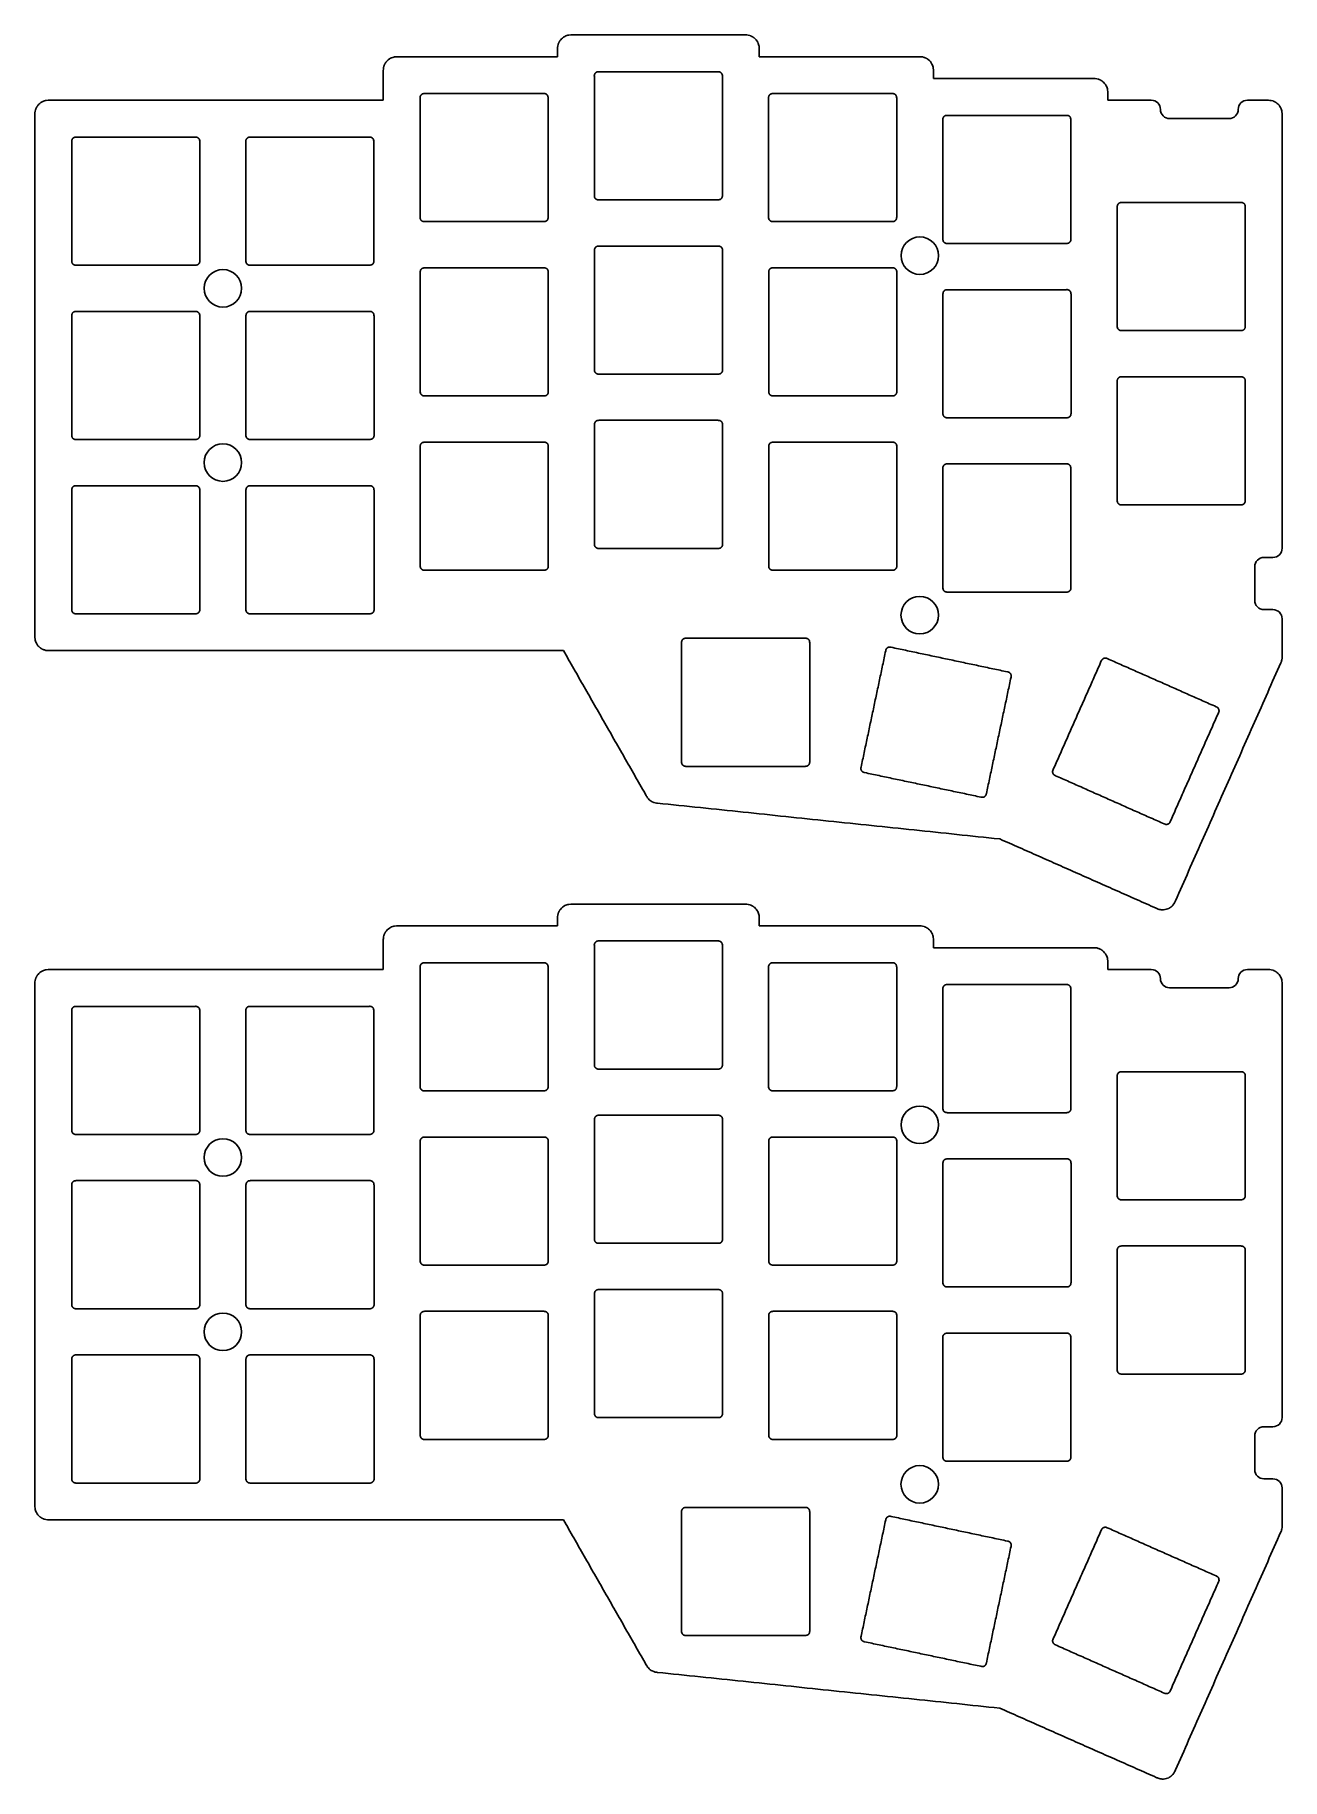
# Model space of a CAD drawing. Header units: millimetres. Extents: x 10 to 146, y -196 to -5.
import ezdxf

# ---------------------------------------------------------------- set-up
doc = ezdxf.new("R2010")
doc.units = ezdxf.units.MM
doc.layers.add('Sketch', color=7, linetype='CONTINUOUS')

msp = doc.modelspace()

# ---------------------------------------------------------------- linework, layer by layer
at = {"layer": 'Sketch'}
for points, degree in [([(67.22, -6.05), (67.31, -5.77), (67.5, -5.55)], 2), ([(67.5, -5.55), (67.61, -5.42), (67.76, -5.28), (67.95, -5.18)], 3), ([(67.95, -5.18), (68.11, -5.1), (68.27, -5.06), (68.39, -5.04)], 3), ([(68.39, -5.04), (68.54, -5.02), (68.67, -5.02), (68.75, -5.02)], 3), ([(68.75, -5.02), (87.6, -5.02)], 1), ([(87.6, -5.02), (87.72, -5.02), (87.93, -5.01), (88.17, -5.09)], 3), ([(88.17, -5.09), (88.45, -5.18), (88.67, -5.36)], 2), ([(88.67, -5.36), (88.8, -5.47), (88.93, -5.62), (89.04, -5.82)], 3), ([(48.45, -7.93), (48.56, -7.8), (48.71, -7.67), (48.9, -7.56)], 3), ([(48.9, -7.56), (49.06, -7.48), (49.22, -7.44), (49.34, -7.42)], 3), ([(49.34, -7.42), (49.49, -7.4), (49.62, -7.4), (49.7, -7.4)], 3), ([(49.7, -7.4), (67.15, -7.4)], 1), ([(67.15, -6.62), (67.15, -6.5), (67.15, -6.29), (67.22, -6.05)], 3), ([(67.15, -7.4), (67.15, -6.62)], 1), ([(89.04, -5.82), (89.12, -5.98), (89.16, -6.13), (89.18, -6.26)], 3), ([(89.18, -6.26), (89.2, -6.41), (89.2, -6.53), (89.2, -6.62)], 3), ([(89.2, -6.62), (89.2, -7.4)], 1), ([(89.2, -7.4), (106.65, -7.4)], 1), ([(106.65, -7.4), (106.77, -7.4), (106.98, -7.39), (107.22, -7.47)], 3), ([(107.22, -7.47), (107.5, -7.56), (107.72, -7.74)], 2), ([(107.22, -7.47), (107.22, -7.47)], 1), ([(48.1, -9), (48.1, -8.88), (48.1, -8.67), (48.17, -8.43)], 3), ([(48.1, -12.16), (48.1, -9)], 1), ([(48.17, -8.43), (48.26, -8.15), (48.45, -7.93)], 2), ([(71.23, -9.28), (71.19, -9.35), (71.18, -9.41)], 2), ([(71.18, -9.41), (71.17, -9.48), (71.18, -9.54)], 2), ([(71.34, -9.14), (71.27, -9.2), (71.23, -9.28)], 2), ([(71.48, -9.06), (71.4, -9.09), (71.34, -9.14)], 2), ([(71.68, -9.04), (71.62, -9.04), (71.55, -9.04), (71.48, -9.06)], 3), ([(84.68, -9.04), (71.68, -9.04)], 1), ([(84.81, -9.05), (84.74, -9.04), (84.68, -9.04)], 2), ([(84.94, -9.09), (84.87, -9.06), (84.81, -9.05)], 2), ([(85.07, -9.2), (85.02, -9.14), (84.94, -9.09)], 2), ([(85.15, -9.35), (85.13, -9.27), (85.07, -9.2)], 2), ([(85.18, -9.54), (85.18, -9.48), (85.18, -9.42), (85.15, -9.35)], 3), ([(107.72, -7.74), (107.85, -7.85), (107.98, -8), (108.09, -8.2)], 3), ([(108.09, -8.2), (108.17, -8.36), (108.21, -8.51), (108.23, -8.64)], 3), ([(108.23, -8.64), (108.25, -8.79), (108.25, -8.91), (108.25, -9)], 3), ([(108.25, -9), (108.25, -9.78)], 1), ([(52.63, -11.42), (52.57, -11.42), (52.5, -11.42), (52.43, -11.45)], 3), ([(65.63, -11.42), (52.63, -11.42)], 1), ([(65.76, -11.43), (65.69, -11.42), (65.63, -11.42)], 2), ([(65.89, -11.47), (65.82, -11.44), (65.76, -11.43)], 2), ([(71.18, -9.54), (71.18, -22.54)], 1), ([(85.18, -22.54), (85.18, -9.54)], 1), ([(90.53, -11.44), (90.6, -11.42), (90.67, -11.42), (90.73, -11.42)], 3), ([(90.73, -11.42), (103.73, -11.42)], 1), ([(103.73, -11.42), (103.79, -11.42), (103.86, -11.43)], 2), ([(103.86, -11.43), (103.92, -11.44), (103.99, -11.47)], 2), ([(108.25, -9.78), (125.7, -9.78)], 1), ([(125.7, -9.78), (125.82, -9.78), (126.03, -9.78), (126.27, -9.85)], 3), ([(126.27, -9.85), (126.55, -9.94), (126.77, -10.13)], 2), ([(126.77, -10.13), (126.9, -10.24), (127.03, -10.39), (127.14, -10.58)], 3), ([(127.14, -10.58), (127.22, -10.74), (127.26, -10.9), (127.28, -11.02)], 3), ([(127.28, -11.02), (127.3, -11.17), (127.3, -11.3), (127.3, -11.38)], 3), ([(127.3, -11.38), (127.3, -12.16)], 1), ([(10.02, -13.76), (10.02, -13.64), (10.01, -13.43), (10.09, -13.19)], 3), ([(10.09, -13.19), (10.18, -12.91), (10.36, -12.7)], 2), ([(10.36, -12.7), (10.47, -12.56), (10.62, -12.43), (10.82, -12.33)], 3), ([(10.82, -12.33), (10.98, -12.24), (11.13, -12.2), (11.26, -12.18)], 3), ([(11.26, -12.18), (11.41, -12.16), (11.53, -12.16), (11.62, -12.16)], 3), ([(11.62, -12.16), (48.1, -12.16)], 1), ([(52.18, -11.66), (52.14, -11.73), (52.13, -11.79)], 2), ([(52.13, -11.79), (52.12, -11.86), (52.13, -11.92)], 2), ([(52.13, -11.92), (52.13, -24.92)], 1), ([(52.29, -11.53), (52.22, -11.58), (52.18, -11.66)], 2), ([(52.43, -11.45), (52.35, -11.47), (52.29, -11.53)], 2), ([(66.02, -11.58), (65.97, -11.52), (65.89, -11.47)], 2), ([(66.1, -11.73), (66.08, -11.65), (66.02, -11.58)], 2), ([(66.13, -11.92), (66.13, -11.86), (66.13, -11.8), (66.1, -11.73)], 3), ([(66.13, -24.92), (66.13, -11.92)], 1), ([(90.23, -11.79), (90.24, -11.73), (90.28, -11.66)], 2), ([(90.23, -11.92), (90.22, -11.86), (90.23, -11.79)], 2), ([(90.23, -11.79), (90.23, -11.79)], 1), ([(90.23, -24.92), (90.23, -11.92)], 1), ([(90.28, -11.66), (90.32, -11.58), (90.39, -11.52)], 2), ([(90.39, -11.52), (90.45, -11.47), (90.53, -11.44)], 2), ([(103.99, -11.47), (104.07, -11.52), (104.12, -11.58)], 2), ([(104.12, -11.58), (104.18, -11.65), (104.2, -11.73)], 2), ([(104.2, -11.73), (104.23, -11.8), (104.23, -11.86), (104.23, -11.92)], 3), ([(104.23, -11.92), (104.23, -24.92)], 1), ([(127.3, -12.16), (132.07, -12.16)], 1), ([(132.07, -12.16), (132.62, -12.16), (133.07, -12.61), (133.07, -13.16)], 3), ([(133.07, -13.16), (133.07, -13.72), (133.52, -14.16), (134.07, -14.16)], 3), ([(140.57, -14.16), (141.12, -14.16), (141.57, -13.72), (141.57, -13.16)], 3), ([(141.57, -13.16), (141.57, -12.61), (142.02, -12.16), (142.57, -12.16)], 3), ([(142.57, -12.16), (144.77, -12.16)], 1), ([(144.77, -12.16), (144.89, -12.16), (145.1, -12.16), (145.34, -12.23)], 3), ([(145.34, -12.23), (145.61, -12.32), (145.83, -12.51)], 2), ([(145.83, -12.51), (145.97, -12.62), (146.1, -12.77), (146.2, -12.96)], 3), ([(146.2, -12.96), (146.28, -13.12), (146.33, -13.28), (146.35, -13.41)], 3), ([(10.02, -70.71), (10.02, -13.76)], 1), ([(109.28, -14.17), (109.29, -14.12), (109.33, -14.05)], 2), ([(109.28, -14.31), (109.27, -14.24), (109.28, -14.17)], 2), ([(109.28, -27.31), (109.28, -14.31)], 1), ([(109.33, -14.05), (109.37, -13.96), (109.44, -13.91)], 2), ([(109.44, -13.91), (109.5, -13.85), (109.58, -13.83)], 2), ([(109.58, -13.83), (109.65, -13.81), (109.72, -13.81), (109.78, -13.81)], 3), ([(109.78, -13.81), (122.78, -13.81)], 1), ([(122.78, -13.81), (122.84, -13.81), (122.91, -13.81)], 2), ([(122.91, -13.81), (122.97, -13.82), (123.04, -13.86)], 2), ([(123.04, -13.86), (123.12, -13.9), (123.17, -13.97)], 2), ([(123.17, -13.97), (123.23, -14.03), (123.25, -14.11)], 2), ([(123.25, -14.11), (123.28, -14.18), (123.28, -14.25), (123.28, -14.31)], 3), ([(123.28, -14.31), (123.28, -27.31)], 1), ([(134.07, -14.16), (140.57, -14.16)], 1), ([(146.35, -13.41), (146.37, -13.56), (146.37, -13.68), (146.37, -13.76)], 3), ([(146.37, -13.76), (146.37, -61.13)], 1), ([(14.04, -16.69), (14.04, -16.62), (14.05, -16.55)], 2), ([(14.04, -29.69), (14.04, -16.69)], 1), ([(14.05, -16.55), (14.06, -16.5), (14.09, -16.42)], 2), ([(14.09, -16.42), (14.14, -16.34), (14.2, -16.29)], 2), ([(14.2, -16.29), (14.27, -16.23), (14.35, -16.21)], 2), ([(14.35, -16.21), (14.42, -16.19), (14.48, -16.19), (14.54, -16.19)], 3), ([(14.54, -16.19), (27.54, -16.19)], 1), ([(27.54, -16.19), (27.61, -16.18), (27.67, -16.19)], 2), ([(27.67, -16.19), (27.73, -16.2), (27.8, -16.24)], 2), ([(27.8, -16.24), (27.89, -16.28), (27.94, -16.35)], 2), ([(27.94, -16.35), (28, -16.41), (28.02, -16.49)], 2), ([(28.02, -16.49), (28.04, -16.56), (28.04, -16.63), (28.04, -16.69)], 3), ([(28.04, -16.69), (28.04, -29.69)], 1), ([(33.13, -16.42), (33.09, -16.5), (33.08, -16.55)], 2), ([(33.08, -16.55), (33.07, -16.62), (33.08, -16.69)], 2), ([(33.08, -16.69), (33.08, -29.69)], 1), ([(33.24, -16.29), (33.17, -16.34), (33.13, -16.42)], 2), ([(33.38, -16.21), (33.3, -16.23), (33.24, -16.29)], 2), ([(33.58, -16.19), (33.52, -16.19), (33.45, -16.19), (33.38, -16.21)], 3), ([(46.58, -16.19), (33.58, -16.19)], 1), ([(46.71, -16.19), (46.64, -16.18), (46.58, -16.19)], 2), ([(46.84, -16.24), (46.77, -16.2), (46.71, -16.19)], 2), ([(46.97, -16.35), (46.92, -16.28), (46.84, -16.24)], 2), ([(47.05, -16.49), (47.03, -16.41), (46.97, -16.35)], 2), ([(47.08, -16.69), (47.08, -16.63), (47.08, -16.56), (47.05, -16.49)], 3), ([(47.08, -29.69), (47.08, -16.69)], 1), ([(71.18, -22.54), (71.18, -22.6), (71.18, -22.67), (71.2, -22.74)], 3), ([(71.2, -22.74), (71.22, -22.82), (71.28, -22.88)], 2), ([(85.02, -22.94), (85.08, -22.89), (85.13, -22.8)], 2), ([(85.13, -22.8), (85.16, -22.73), (85.17, -22.68)], 2), ([(85.17, -22.68), (85.18, -22.61), (85.18, -22.54)], 2), ([(71.28, -22.88), (71.33, -22.95), (71.42, -22.99)], 2), ([(71.42, -22.99), (71.49, -23.03), (71.54, -23.04)], 2), ([(71.54, -23.04), (71.61, -23.04), (71.68, -23.04)], 2), ([(71.68, -23.04), (84.68, -23.04)], 1), ([(84.68, -23.04), (84.74, -23.04), (84.8, -23.04), (84.87, -23.02)], 3), ([(84.87, -23.02), (84.95, -23), (85.02, -22.94)], 2), ([(84.87, -23.02), (84.87, -23.02)], 1), ([(128.34, -23.83), (128.34, -23.77), (128.35, -23.7)], 2), ([(128.34, -36.83), (128.34, -23.83)], 1), ([(128.35, -23.7), (128.36, -23.64), (128.39, -23.57)], 2), ([(128.39, -23.57), (128.44, -23.48), (128.5, -23.43)], 2), ([(128.5, -23.43), (128.57, -23.38), (128.65, -23.35)], 2), ([(128.65, -23.35), (128.72, -23.33), (128.78, -23.33), (128.84, -23.33)], 3), ([(128.84, -23.33), (141.84, -23.33)], 1), ([(141.84, -23.33), (141.91, -23.33), (141.97, -23.34)], 2), ([(141.97, -23.34), (142.03, -23.34), (142.1, -23.38)], 2), ([(142.1, -23.38), (142.19, -23.43), (142.24, -23.49)], 2), ([(142.24, -23.49), (142.3, -23.56), (142.32, -23.64)], 2), ([(142.32, -23.64), (142.34, -23.7), (142.34, -23.77), (142.34, -23.83)], 3), ([(142.34, -23.83), (142.34, -36.83)], 1), ([(52.13, -24.92), (52.13, -24.98), (52.13, -25.05), (52.15, -25.12)], 3), ([(52.15, -25.12), (52.17, -25.2), (52.23, -25.26)], 2), ([(52.23, -25.26), (52.28, -25.33), (52.37, -25.37)], 2), ([(52.37, -25.37), (52.44, -25.41), (52.49, -25.42)], 2), ([(52.49, -25.42), (52.56, -25.43), (52.63, -25.42)], 2), ([(52.63, -25.42), (65.63, -25.42)], 1), ([(65.63, -25.42), (65.69, -25.42), (65.75, -25.42), (65.82, -25.4)], 3), ([(65.82, -25.4), (65.9, -25.38), (65.97, -25.32)], 2), ([(65.82, -25.4), (65.82, -25.4)], 1), ([(65.97, -25.32), (66.03, -25.27), (66.08, -25.19)], 2), ([(66.08, -25.19), (66.11, -25.11), (66.12, -25.06)], 2), ([(66.12, -25.06), (66.13, -24.99), (66.13, -24.92)], 2), ([(90.25, -25.12), (90.23, -25.05), (90.23, -24.98), (90.23, -24.92)], 3), ([(90.33, -25.26), (90.27, -25.2), (90.25, -25.12)], 2), ([(90.47, -25.37), (90.38, -25.33), (90.33, -25.26)], 2), ([(90.59, -25.42), (90.54, -25.41), (90.47, -25.37)], 2), ([(90.73, -25.42), (90.66, -25.42), (90.59, -25.42)], 2), ([(103.73, -25.42), (90.73, -25.42)], 1), ([(103.92, -25.4), (103.85, -25.42), (103.79, -25.42), (103.73, -25.42)], 3), ([(104.07, -25.32), (104, -25.38), (103.92, -25.4)], 2), ([(104.18, -25.18), (104.13, -25.27), (104.07, -25.32)], 2), ([(104.22, -25.05), (104.21, -25.11), (104.18, -25.18)], 2), ([(104.23, -24.92), (104.23, -24.99), (104.22, -25.05)], 2), ([(71.2, -28.46), (71.19, -28.53), (71.19, -28.59)], 2), ([(71.19, -28.59), (71.19, -41.59)], 1), ([(71.24, -28.33), (71.21, -28.4), (71.2, -28.46)], 2), ([(71.35, -28.19), (71.29, -28.25), (71.24, -28.33)], 2), ([(71.5, -28.11), (71.42, -28.14), (71.35, -28.19)], 2), ([(71.69, -28.09), (71.63, -28.09), (71.57, -28.09), (71.5, -28.11)], 3), ([(84.69, -28.09), (71.69, -28.09)], 1), ([(84.82, -28.1), (84.76, -28.09), (84.69, -28.09)], 2), ([(84.95, -28.14), (84.88, -28.11), (84.82, -28.1)], 2), ([(85.09, -28.25), (85.04, -28.19), (84.95, -28.14)], 2), ([(85.17, -28.4), (85.15, -28.32), (85.09, -28.25)], 2), ([(85.19, -28.59), (85.19, -28.53), (85.19, -28.47), (85.17, -28.4)], 3), ([(85.19, -41.59), (85.19, -28.59)], 1), ([(106.76, -27.09), (105.63, -27.09), (104.71, -28.01), (104.71, -29.14)], 3), ([(108.81, -29.14), (108.81, -28.01), (107.89, -27.09), (106.76, -27.09)], 3), ([(109.3, -27.5), (109.28, -27.43), (109.28, -27.37), (109.28, -27.31)], 3), ([(109.38, -27.65), (109.32, -27.58), (109.3, -27.5)], 2), ([(109.52, -27.76), (109.43, -27.71), (109.38, -27.65)], 2), ([(109.64, -27.8), (109.59, -27.79), (109.52, -27.76)], 2), ([(109.78, -27.81), (109.71, -27.81), (109.64, -27.8)], 2), ([(122.78, -27.81), (109.78, -27.81)], 1), ([(122.97, -27.79), (122.9, -27.81), (122.84, -27.81), (122.78, -27.81)], 3), ([(123.12, -27.7), (123.05, -27.76), (122.97, -27.79)], 2), ([(123.23, -27.57), (123.18, -27.65), (123.12, -27.7)], 2), ([(123.27, -27.44), (123.26, -27.5), (123.23, -27.57)], 2), ([(123.28, -27.31), (123.28, -27.37), (123.27, -27.44)], 2), ([(14.06, -29.88), (14.04, -29.81), (14.04, -29.75), (14.04, -29.69)], 3), ([(14.14, -30.03), (14.09, -29.96), (14.06, -29.88)], 2), ([(14.28, -30.14), (14.2, -30.09), (14.14, -30.03)], 2), ([(14.41, -30.18), (14.35, -30.17), (14.28, -30.14)], 2), ([(14.54, -30.19), (14.48, -30.19), (14.41, -30.18)], 2), ([(27.54, -30.19), (14.54, -30.19)], 1), ([(27.74, -30.16), (27.67, -30.19), (27.6, -30.19), (27.54, -30.19)], 3), ([(27.88, -30.08), (27.82, -30.14), (27.74, -30.16)], 2), ([(27.99, -29.95), (27.95, -30.03), (27.88, -30.08)], 2), ([(28.04, -29.82), (28.03, -29.88), (27.99, -29.95)], 2), ([(28.04, -29.69), (28.04, -29.75), (28.04, -29.82)], 2), ([(33.08, -29.69), (33.08, -29.75), (33.08, -29.81), (33.1, -29.88)], 3), ([(33.1, -29.88), (33.12, -29.96), (33.18, -30.03)], 2), ([(33.18, -30.03), (33.23, -30.09), (33.32, -30.14)], 2), ([(33.32, -30.14), (33.39, -30.17), (33.44, -30.18)], 2), ([(33.44, -30.18), (33.51, -30.19), (33.58, -30.19)], 2), ([(33.58, -30.19), (46.58, -30.19)], 1), ([(46.58, -30.19), (46.64, -30.19), (46.7, -30.19), (46.77, -30.16)], 3), ([(46.77, -30.16), (46.85, -30.14), (46.92, -30.08)], 2), ([(46.77, -30.16), (46.77, -30.16)], 1), ([(46.92, -30.08), (46.98, -30.03), (47.03, -29.95)], 2), ([(47.03, -29.95), (47.06, -29.88), (47.07, -29.82)], 2), ([(47.07, -29.82), (47.08, -29.75), (47.08, -29.69)], 2), ([(52.45, -30.5), (52.37, -30.52), (52.3, -30.58)], 2), ([(52.64, -30.47), (52.58, -30.47), (52.52, -30.47), (52.45, -30.5)], 3), ([(52.45, -30.5), (52.45, -30.5)], 1), ([(65.64, -30.47), (52.64, -30.47)], 1), ([(65.77, -30.48), (65.71, -30.47), (65.64, -30.47)], 2), ([(65.9, -30.52), (65.83, -30.49), (65.77, -30.48)], 2), ([(90.4, -30.57), (90.47, -30.52), (90.54, -30.49)], 2), ([(90.54, -30.49), (90.61, -30.47), (90.68, -30.47), (90.74, -30.47)], 3), ([(90.74, -30.47), (103.74, -30.47)], 1), ([(103.74, -30.47), (103.8, -30.47), (103.87, -30.48)], 2), ([(103.87, -30.48), (103.93, -30.48), (104, -30.52)], 2), ([(104.71, -29.14), (104.71, -30.27), (105.63, -31.19), (106.76, -31.19)], 3), ([(106.76, -31.19), (107.89, -31.19), (108.81, -30.27), (108.81, -29.14)], 3), ([(30.57, -30.66), (29.44, -30.66), (28.52, -31.58), (28.52, -32.71)], 3), ([(32.62, -32.71), (32.62, -31.58), (31.7, -30.66), (30.57, -30.66)], 3), ([(52.15, -30.84), (52.14, -30.91), (52.14, -30.97)], 2), ([(52.14, -30.97), (52.14, -43.97)], 1), ([(52.19, -30.71), (52.16, -30.78), (52.15, -30.84)], 2), ([(52.3, -30.58), (52.24, -30.63), (52.19, -30.71)], 2), ([(66.04, -30.63), (65.99, -30.57), (65.9, -30.52)], 2), ([(66.12, -30.78), (66.1, -30.7), (66.04, -30.63)], 2), ([(66.14, -30.97), (66.14, -30.91), (66.14, -30.85), (66.12, -30.78)], 3), ([(66.14, -43.97), (66.14, -30.97)], 1), ([(90.24, -30.97), (90.24, -30.91), (90.25, -30.84)], 2), ([(90.24, -43.97), (90.24, -30.97)], 1), ([(90.25, -30.84), (90.25, -30.78), (90.29, -30.71)], 2), ([(90.29, -30.71), (90.34, -30.62), (90.4, -30.57)], 2), ([(104, -30.52), (104.09, -30.56), (104.14, -30.63)], 2), ([(104.14, -30.63), (104.19, -30.69), (104.22, -30.77)], 2), ([(104.22, -30.77), (104.24, -30.84), (104.24, -30.91), (104.24, -30.97)], 3), ([(104.24, -30.97), (104.24, -43.97)], 1), ([(28.52, -32.71), (28.52, -33.84), (29.44, -34.76), (30.57, -34.76)], 3), ([(30.57, -34.76), (31.7, -34.76), (32.62, -33.84), (32.62, -32.71)], 3), ([(109.29, -33.36), (109.29, -33.29), (109.3, -33.22)], 2), ([(109.29, -46.36), (109.29, -33.36)], 1), ([(109.3, -33.22), (109.31, -33.16), (109.34, -33.09)], 2), ([(109.3, -33.22), (109.3, -33.22)], 1), ([(109.34, -33.09), (109.39, -33.01), (109.45, -32.96)], 2), ([(109.45, -32.96), (109.52, -32.9), (109.6, -32.88)], 2), ([(109.6, -32.88), (109.67, -32.86), (109.73, -32.86), (109.79, -32.86)], 3), ([(109.79, -32.86), (122.79, -32.86)], 1), ([(122.79, -32.86), (122.85, -32.85), (122.92, -32.86)], 2), ([(122.92, -32.86), (122.98, -32.87), (123.05, -32.91)], 2), ([(123.05, -32.91), (123.14, -32.95), (123.19, -33.02)], 2), ([(123.19, -33.02), (123.24, -33.08), (123.27, -33.16)], 2), ([(123.27, -33.16), (123.29, -33.23), (123.29, -33.3), (123.29, -33.36)], 3), ([(123.29, -33.36), (123.29, -46.36)], 1), ([(14.04, -35.74), (14.04, -35.67), (14.05, -35.6)], 2), ([(14.04, -48.74), (14.04, -35.74)], 1), ([(14.05, -35.6), (14.06, -35.55), (14.09, -35.48)], 2), ([(14.09, -35.48), (14.14, -35.39), (14.2, -35.34)], 2), ([(14.2, -35.34), (14.27, -35.28), (14.35, -35.26)], 2), ([(14.35, -35.26), (14.42, -35.24), (14.48, -35.24), (14.54, -35.24)], 3), ([(14.54, -35.24), (27.54, -35.24)], 1), ([(27.54, -35.24), (27.61, -35.23), (27.67, -35.24)], 2), ([(27.67, -35.24), (27.73, -35.25), (27.8, -35.29)], 2), ([(27.8, -35.29), (27.89, -35.33), (27.94, -35.4)], 2), ([(27.94, -35.4), (28, -35.46), (28.02, -35.54)], 2), ([(28.02, -35.54), (28.04, -35.61), (28.04, -35.68), (28.04, -35.74)], 3), ([(28.04, -35.74), (28.04, -48.74)], 1), ([(33.09, -35.74), (33.09, -35.67), (33.1, -35.6)], 2), ([(33.09, -48.74), (33.09, -35.74)], 1), ([(33.1, -35.6), (33.11, -35.55), (33.14, -35.48)], 2), ([(33.14, -35.48), (33.19, -35.39), (33.25, -35.34)], 2), ([(33.25, -35.34), (33.32, -35.28), (33.4, -35.26)], 2), ([(33.4, -35.26), (33.47, -35.24), (33.53, -35.24), (33.59, -35.24)], 3), ([(33.59, -35.24), (46.59, -35.24)], 1), ([(46.59, -35.24), (46.66, -35.23), (46.72, -35.24)], 2), ([(46.72, -35.24), (46.78, -35.25), (46.85, -35.29)], 2), ([(46.72, -35.24), (46.72, -35.24)], 1), ([(46.85, -35.29), (46.94, -35.33), (46.99, -35.4)], 2), ([(46.99, -35.4), (47.05, -35.46), (47.07, -35.54)], 2), ([(47.07, -35.54), (47.09, -35.61), (47.09, -35.68), (47.09, -35.74)], 3), ([(47.09, -35.74), (47.09, -48.74)], 1), ([(128.36, -37.03), (128.34, -36.96), (128.34, -36.89), (128.34, -36.83)], 3), ([(128.44, -37.17), (128.39, -37.1), (128.36, -37.03)], 2), ([(128.58, -37.28), (128.5, -37.23), (128.44, -37.17)], 2), ([(128.71, -37.32), (128.65, -37.32), (128.58, -37.28)], 2), ([(128.84, -37.33), (128.78, -37.33), (128.71, -37.32)], 2), ([(141.84, -37.33), (128.84, -37.33)], 1), ([(142.04, -37.31), (141.97, -37.33), (141.9, -37.33), (141.84, -37.33)], 3), ([(142.18, -37.23), (142.12, -37.28), (142.04, -37.31)], 2), ([(142.29, -37.09), (142.25, -37.18), (142.18, -37.23)], 2), ([(142.34, -36.96), (142.33, -37.02), (142.29, -37.09)], 2), ([(142.34, -36.83), (142.34, -36.89), (142.34, -36.96)], 2), ([(71.19, -41.59), (71.19, -41.65), (71.19, -41.72), (71.21, -41.79)], 3), ([(71.21, -41.79), (71.24, -41.87), (71.29, -41.93)], 2), ([(71.29, -41.93), (71.35, -42), (71.43, -42.04)], 2), ([(85.03, -41.99), (85.1, -41.94), (85.14, -41.85)], 2), ([(85.14, -41.85), (85.18, -41.78), (85.19, -41.73)], 2), ([(85.19, -41.73), (85.19, -41.66), (85.19, -41.59)], 2), ([(71.43, -42.04), (71.5, -42.08), (71.56, -42.09)], 2), ([(71.56, -42.09), (71.63, -42.09), (71.69, -42.09)], 2), ([(71.69, -42.09), (84.69, -42.09)], 1), ([(84.69, -42.09), (84.75, -42.09), (84.82, -42.09), (84.89, -42.07)], 3), ([(84.89, -42.07), (84.97, -42.05), (85.03, -41.99)], 2), ([(128.35, -42.75), (128.34, -42.82), (128.34, -42.88)], 2), ([(128.34, -42.88), (128.34, -55.88)], 1), ([(128.39, -42.62), (128.36, -42.69), (128.35, -42.75)], 2), ([(128.5, -42.48), (128.44, -42.53), (128.39, -42.62)], 2), ([(128.65, -42.4), (128.57, -42.43), (128.5, -42.48)], 2), ([(128.84, -42.38), (128.78, -42.38), (128.72, -42.38), (128.65, -42.4)], 3), ([(128.65, -42.4), (128.65, -42.4)], 1), ([(141.84, -42.38), (128.84, -42.38)], 1), ([(141.97, -42.39), (141.91, -42.38), (141.84, -42.38)], 2), ([(142.1, -42.43), (142.03, -42.39), (141.97, -42.39)], 2), ([(142.24, -42.54), (142.19, -42.48), (142.1, -42.43)], 2), ([(142.32, -42.69), (142.3, -42.61), (142.24, -42.54)], 2), ([(142.34, -42.88), (142.34, -42.82), (142.34, -42.75), (142.32, -42.69)], 3), ([(142.34, -55.88), (142.34, -42.88)], 1), ([(52.14, -43.97), (52.14, -44.03), (52.14, -44.1), (52.16, -44.17)], 3), ([(52.16, -44.17), (52.19, -44.25), (52.24, -44.31)], 2), ([(52.24, -44.31), (52.3, -44.38), (52.38, -44.42)], 2), ([(52.38, -44.42), (52.45, -44.46), (52.51, -44.47)], 2), ([(52.51, -44.47), (52.58, -44.48), (52.64, -44.47)], 2), ([(52.64, -44.47), (65.64, -44.47)], 1), ([(65.64, -44.47), (65.7, -44.47), (65.77, -44.47), (65.84, -44.45)], 3), ([(65.84, -44.45), (65.92, -44.43), (65.98, -44.37)], 2), ([(65.98, -44.37), (66.05, -44.32), (66.09, -44.24)], 2), ([(66.09, -44.24), (66.13, -44.17), (66.14, -44.11)], 2), ([(66.14, -44.11), (66.14, -44.04), (66.14, -43.97)], 2), ([(90.26, -44.16), (90.24, -44.09), (90.24, -44.03), (90.24, -43.97)], 3), ([(90.34, -44.31), (90.29, -44.24), (90.26, -44.16)], 2), ([(90.48, -44.42), (90.39, -44.37), (90.34, -44.31)], 2), ([(90.61, -44.46), (90.55, -44.45), (90.48, -44.42)], 2), ([(90.74, -44.47), (90.68, -44.47), (90.61, -44.46)], 2), ([(103.74, -44.47), (90.74, -44.47)], 1), ([(103.94, -44.45), (103.87, -44.47), (103.8, -44.47), (103.74, -44.47)], 3), ([(104.08, -44.37), (104.01, -44.42), (103.94, -44.45)], 2), ([(104.19, -44.23), (104.14, -44.32), (104.08, -44.37)], 2), ([(104.23, -44.1), (104.23, -44.16), (104.19, -44.23)], 2), ([(104.24, -43.97), (104.24, -44.03), (104.23, -44.1)], 2), ([(71.2, -47.51), (71.19, -47.58), (71.19, -47.64)], 2), ([(71.19, -47.64), (71.19, -60.64)], 1), ([(71.24, -47.38), (71.21, -47.45), (71.2, -47.51)], 2), ([(71.35, -47.24), (71.29, -47.3), (71.24, -47.38)], 2), ([(71.5, -47.16), (71.42, -47.19), (71.35, -47.24)], 2), ([(71.69, -47.14), (71.63, -47.14), (71.57, -47.14), (71.5, -47.16)], 3), ([(71.5, -47.16), (71.5, -47.16)], 1), ([(84.69, -47.14), (71.69, -47.14)], 1), ([(84.82, -47.15), (84.76, -47.14), (84.69, -47.14)], 2), ([(84.95, -47.19), (84.88, -47.16), (84.82, -47.15)], 2), ([(85.09, -47.3), (85.04, -47.24), (84.95, -47.19)], 2), ([(85.17, -47.45), (85.15, -47.37), (85.09, -47.3)], 2), ([(85.19, -47.64), (85.19, -47.58), (85.19, -47.52), (85.17, -47.45)], 3), ([(85.19, -60.64), (85.19, -47.64)], 1), ([(109.31, -46.55), (109.29, -46.48), (109.29, -46.42), (109.29, -46.36)], 3), ([(109.39, -46.7), (109.34, -46.63), (109.31, -46.55)], 2), ([(109.53, -46.81), (109.44, -46.76), (109.39, -46.7)], 2), ([(109.66, -46.85), (109.6, -46.84), (109.53, -46.81)], 2), ([(109.79, -46.86), (109.73, -46.86), (109.66, -46.85)], 2), ([(122.79, -46.86), (109.79, -46.86)], 1), ([(122.99, -46.83), (122.92, -46.86), (122.85, -46.86), (122.79, -46.86)], 3), ([(123.13, -46.75), (123.07, -46.81), (122.99, -46.83)], 2), ([(123.24, -46.62), (123.2, -46.7), (123.13, -46.75)], 2), ([(123.28, -46.49), (123.28, -46.55), (123.24, -46.62)], 2), ([(123.29, -46.36), (123.29, -46.42), (123.28, -46.49)], 2), ([(14.06, -48.93), (14.04, -48.86), (14.04, -48.8), (14.04, -48.74)], 3), ([(14.14, -49.08), (14.09, -49.01), (14.06, -48.93)], 2), ([(14.28, -49.19), (14.2, -49.14), (14.14, -49.08)], 2), ([(14.41, -49.23), (14.35, -49.22), (14.28, -49.19)], 2), ([(14.54, -49.24), (14.48, -49.24), (14.41, -49.23)], 2), ([(27.54, -49.24), (14.54, -49.24)], 1), ([(27.74, -49.21), (27.67, -49.24), (27.6, -49.24), (27.54, -49.24)], 3), ([(27.88, -49.13), (27.82, -49.19), (27.74, -49.21)], 2), ([(27.99, -49), (27.95, -49.08), (27.88, -49.13)], 2), ([(28.04, -48.87), (28.03, -48.93), (27.99, -49)], 2), ([(28.04, -48.74), (28.04, -48.8), (28.04, -48.87)], 2), ([(33.11, -48.93), (33.09, -48.86), (33.09, -48.8), (33.09, -48.74)], 3), ([(33.19, -49.08), (33.14, -49.01), (33.11, -48.93)], 2), ([(33.33, -49.19), (33.25, -49.14), (33.19, -49.08)], 2), ([(33.46, -49.23), (33.4, -49.22), (33.33, -49.19)], 2), ([(33.59, -49.24), (33.53, -49.24), (33.46, -49.23)], 2), ([(46.59, -49.24), (33.59, -49.24)], 1), ([(46.79, -49.21), (46.72, -49.24), (46.65, -49.24), (46.59, -49.24)], 3), ([(46.93, -49.13), (46.87, -49.19), (46.79, -49.21)], 2), ([(47.04, -49), (47, -49.08), (46.93, -49.13)], 2), ([(47.09, -48.87), (47.08, -48.93), (47.04, -49)], 2), ([(47.09, -48.74), (47.09, -48.8), (47.09, -48.87)], 2), ([(52.3, -49.63), (52.37, -49.57), (52.45, -49.55)], 2), ([(52.45, -49.55), (52.52, -49.52), (52.58, -49.52), (52.64, -49.52)], 3), ([(52.64, -49.52), (65.64, -49.52)], 1), ([(65.64, -49.52), (65.71, -49.52), (65.77, -49.53)], 2), ([(65.77, -49.53), (65.83, -49.54), (65.9, -49.57)], 2), ([(90.55, -49.55), (90.47, -49.57), (90.4, -49.63)], 2), ([(90.74, -49.52), (90.68, -49.52), (90.62, -49.52), (90.55, -49.55)], 3), ([(90.55, -49.55), (90.55, -49.55)], 1), ([(103.74, -49.52), (90.74, -49.52)], 1), ([(103.87, -49.53), (103.81, -49.52), (103.74, -49.52)], 2), ([(104, -49.57), (103.93, -49.54), (103.87, -49.53)], 2), ([(30.57, -49.71), (29.44, -49.71), (28.52, -50.63), (28.52, -51.76)], 3), ([(32.62, -51.76), (32.62, -50.63), (31.7, -49.71), (30.57, -49.71)], 3), ([(52.14, -50.02), (52.14, -49.96), (52.15, -49.89)], 2), ([(52.14, -63.02), (52.14, -50.02)], 1), ([(52.15, -49.89), (52.16, -49.83), (52.19, -49.76)], 2), ([(52.19, -49.76), (52.24, -49.68), (52.3, -49.63)], 2), ([(65.9, -49.57), (65.99, -49.62), (66.04, -49.68)], 2), ([(66.04, -49.68), (66.1, -49.75), (66.12, -49.83)], 2), ([(66.12, -49.83), (66.14, -49.9), (66.14, -49.96), (66.14, -50.02)], 3), ([(66.14, -50.02), (66.14, -63.02)], 1), ([(90.25, -49.89), (90.24, -49.96), (90.24, -50.02)], 2), ([(90.24, -50.02), (90.24, -63.02)], 1), ([(90.29, -49.76), (90.26, -49.83), (90.25, -49.89)], 2), ([(90.4, -49.63), (90.34, -49.68), (90.29, -49.76)], 2), ([(104.14, -49.68), (104.09, -49.62), (104, -49.57)], 2), ([(104.22, -49.83), (104.2, -49.75), (104.14, -49.68)], 2), ([(104.24, -50.02), (104.24, -49.96), (104.24, -49.9), (104.22, -49.83)], 3), ([(104.24, -63.02), (104.24, -50.02)], 1), ([(28.52, -51.76), (28.52, -52.89), (29.44, -53.81), (30.57, -53.81)], 3), ([(30.57, -53.81), (31.7, -53.81), (32.62, -52.89), (32.62, -51.76)], 3), ([(109.33, -52.14), (109.29, -52.21), (109.28, -52.27)], 2), ([(109.28, -52.27), (109.27, -52.34), (109.28, -52.4)], 2), ([(109.28, -52.4), (109.28, -65.41)], 1), ([(109.44, -52.01), (109.37, -52.06), (109.33, -52.14)], 2), ([(109.58, -51.93), (109.5, -51.95), (109.44, -52.01)], 2), ([(109.78, -51.9), (109.72, -51.91), (109.65, -51.91), (109.58, -51.93)], 3), ([(109.58, -51.93), (109.58, -51.93)], 1), ([(122.78, -51.9), (109.78, -51.9)], 1), ([(122.91, -51.91), (122.84, -51.9), (122.78, -51.9)], 2), ([(123.04, -51.95), (122.97, -51.92), (122.91, -51.91)], 2), ([(123.17, -52.06), (123.12, -52), (123.04, -51.95)], 2), ([(123.25, -52.21), (123.23, -52.13), (123.17, -52.06)], 2), ([(123.28, -52.4), (123.28, -52.34), (123.28, -52.28), (123.25, -52.21)], 3), ([(123.28, -65.41), (123.28, -52.4)], 1), ([(14.05, -54.65), (14.04, -54.72), (14.04, -54.79)], 2), ([(14.04, -54.79), (14.04, -67.79)], 1), ([(14.09, -54.53), (14.06, -54.6), (14.05, -54.65)], 2), ([(14.2, -54.39), (14.14, -54.44), (14.09, -54.53)], 2), ([(14.35, -54.31), (14.27, -54.33), (14.2, -54.39)], 2), ([(14.54, -54.29), (14.48, -54.29), (14.42, -54.29), (14.35, -54.31)], 3), ([(27.54, -54.29), (14.54, -54.29)], 1), ([(27.67, -54.29), (27.61, -54.28), (27.54, -54.29)], 2), ([(27.8, -54.34), (27.73, -54.3), (27.67, -54.29)], 2), ([(27.94, -54.45), (27.89, -54.38), (27.8, -54.34)], 2), ([(28.02, -54.59), (28, -54.51), (27.94, -54.45)], 2), ([(28.04, -54.79), (28.04, -54.73), (28.04, -54.66), (28.02, -54.59)], 3), ([(28.04, -67.79), (28.04, -54.79)], 1), ([(33.09, -54.79), (33.09, -54.72), (33.1, -54.65)], 2), ([(33.09, -67.79), (33.09, -54.79)], 1), ([(33.1, -54.65), (33.11, -54.6), (33.14, -54.53)], 2), ([(33.14, -54.53), (33.19, -54.44), (33.25, -54.39)], 2), ([(33.25, -54.39), (33.32, -54.33), (33.4, -54.31)], 2), ([(33.4, -54.31), (33.47, -54.29), (33.53, -54.29), (33.59, -54.29)], 3), ([(33.59, -54.29), (46.59, -54.29)], 1), ([(46.59, -54.29), (46.66, -54.28), (46.72, -54.29)], 2), ([(46.72, -54.29), (46.78, -54.3), (46.85, -54.34)], 2), ([(46.85, -54.34), (46.94, -54.38), (46.99, -54.45)], 2), ([(46.99, -54.45), (47.05, -54.51), (47.07, -54.59)], 2), ([(47.07, -54.59), (47.09, -54.66), (47.09, -54.73), (47.09, -54.79)], 3), ([(47.09, -54.79), (47.09, -67.79)], 1), ([(128.34, -55.88), (128.34, -55.94), (128.34, -56.01), (128.36, -56.08)], 3), ([(128.36, -56.08), (128.39, -56.15), (128.44, -56.22)], 2), ([(128.44, -56.22), (128.5, -56.28), (128.58, -56.33)], 2), ([(128.58, -56.33), (128.65, -56.37), (128.71, -56.37)], 2), ([(128.71, -56.37), (128.78, -56.38), (128.84, -56.38)], 2), ([(128.84, -56.38), (141.84, -56.38)], 1), ([(141.84, -56.38), (141.9, -56.38), (141.97, -56.38), (142.04, -56.36)], 3), ([(142.04, -56.36), (142.12, -56.33), (142.18, -56.28)], 2), ([(142.18, -56.28), (142.25, -56.23), (142.29, -56.14)], 2), ([(142.29, -56.14), (142.33, -56.07), (142.34, -56.01)], 2), ([(142.34, -56.01), (142.34, -55.94), (142.34, -55.88)], 2), ([(71.19, -60.64), (71.19, -60.7), (71.19, -60.77), (71.21, -60.84)], 3), ([(71.21, -60.84), (71.24, -60.92), (71.29, -60.98)], 2), ([(71.29, -60.98), (71.35, -61.05), (71.43, -61.09)], 2), ([(85.03, -61.04), (85.1, -60.99), (85.14, -60.9)], 2), ([(85.14, -60.9), (85.18, -60.83), (85.19, -60.78)], 2), ([(85.19, -60.78), (85.19, -60.71), (85.19, -60.64)], 2), ([(71.43, -61.09), (71.5, -61.13), (71.56, -61.14)], 2), ([(71.56, -61.14), (71.63, -61.14), (71.69, -61.14)], 2), ([(71.69, -61.14), (84.69, -61.14)], 1), ([(84.69, -61.14), (84.75, -61.14), (84.82, -61.14), (84.89, -61.12)], 3), ([(84.89, -61.12), (84.97, -61.1), (85.03, -61.04)], 2), ([(144.37, -62.13), (143.82, -62.13), (143.37, -62.58), (143.37, -63.13)], 3), ([(145.37, -62.13), (144.37, -62.13)], 1), ([(146.37, -61.13), (146.37, -61.68), (145.92, -62.13), (145.37, -62.13)], 3), ([(52.16, -63.22), (52.14, -63.15), (52.14, -63.08), (52.14, -63.02)], 3), ([(52.24, -63.36), (52.19, -63.3), (52.16, -63.22)], 2), ([(52.38, -63.47), (52.3, -63.43), (52.24, -63.36)], 2), ([(52.51, -63.52), (52.45, -63.51), (52.38, -63.47)], 2), ([(52.64, -63.52), (52.58, -63.53), (52.51, -63.52)], 2), ([(65.64, -63.52), (52.64, -63.52)], 1), ([(65.84, -63.5), (65.77, -63.52), (65.7, -63.52), (65.64, -63.52)], 3), ([(65.98, -63.42), (65.92, -63.48), (65.84, -63.5)], 2), ([(66.09, -63.29), (66.05, -63.37), (65.98, -63.42)], 2), ([(66.14, -63.16), (66.13, -63.22), (66.09, -63.29)], 2), ([(66.14, -63.02), (66.14, -63.09), (66.14, -63.16)], 2), ([(90.24, -63.02), (90.24, -63.08), (90.24, -63.15), (90.26, -63.22)], 3), ([(90.26, -63.22), (90.29, -63.3), (90.34, -63.36)], 2), ([(90.34, -63.36), (90.4, -63.43), (90.48, -63.47)], 2), ([(90.48, -63.47), (90.55, -63.51), (90.61, -63.52)], 2), ([(90.61, -63.52), (90.68, -63.53), (90.74, -63.52)], 2), ([(90.74, -63.52), (103.74, -63.52)], 1), ([(103.74, -63.52), (103.8, -63.52), (103.87, -63.52), (103.94, -63.5)], 3), ([(103.94, -63.5), (104.02, -63.48), (104.08, -63.42)], 2), ([(104.08, -63.42), (104.15, -63.37), (104.19, -63.29)], 2), ([(104.19, -63.29), (104.23, -63.22), (104.24, -63.16)], 2), ([(104.24, -63.16), (104.24, -63.09), (104.24, -63.02)], 2), ([(143.37, -63.13), (143.37, -66.83)], 1), ([(106.75, -66.38), (105.62, -66.38), (104.7, -67.3), (104.7, -68.43)], 3), ([(108.8, -68.43), (108.8, -67.3), (107.88, -66.38), (106.75, -66.38)], 3), ([(109.28, -65.41), (109.28, -65.47), (109.28, -65.53), (109.3, -65.6)], 3), ([(109.3, -65.6), (109.32, -65.68), (109.38, -65.75)], 2), ([(109.38, -65.75), (109.43, -65.81), (109.52, -65.86)], 2), ([(109.52, -65.86), (109.59, -65.89), (109.64, -65.9)], 2), ([(109.64, -65.9), (109.71, -65.91), (109.78, -65.91)], 2), ([(109.78, -65.91), (122.78, -65.91)], 1), ([(122.78, -65.91), (122.84, -65.91), (122.9, -65.91), (122.97, -65.88)], 3), ([(122.97, -65.88), (123.05, -65.86), (123.12, -65.8)], 2), ([(123.12, -65.8), (123.18, -65.75), (123.23, -65.67)], 2), ([(123.23, -65.67), (123.26, -65.6), (123.27, -65.54)], 2), ([(123.27, -65.54), (123.28, -65.47), (123.28, -65.41)], 2), ([(14.04, -67.79), (14.04, -67.85), (14.04, -67.91), (14.06, -67.98)], 3), ([(14.06, -67.98), (14.09, -68.06), (14.14, -68.13)], 2), ([(14.14, -68.13), (14.2, -68.19), (14.28, -68.24)], 2), ([(14.28, -68.24), (14.35, -68.27), (14.41, -68.28)], 2), ([(14.41, -68.28), (14.48, -68.29), (14.54, -68.29)], 2), ([(14.54, -68.29), (27.54, -68.29)], 1), ([(27.54, -68.29), (27.6, -68.29), (27.67, -68.29), (27.74, -68.26)], 3), ([(27.74, -68.26), (27.82, -68.24), (27.88, -68.18)], 2), ([(27.88, -68.18), (27.95, -68.13), (27.99, -68.05)], 2), ([(27.99, -68.05), (28.03, -67.98), (28.04, -67.92)], 2), ([(28.04, -67.92), (28.04, -67.85), (28.04, -67.79)], 2), ([(33.11, -67.98), (33.09, -67.91), (33.09, -67.85), (33.09, -67.79)], 3), ([(33.19, -68.13), (33.14, -68.06), (33.11, -67.98)], 2), ([(33.33, -68.24), (33.25, -68.19), (33.19, -68.13)], 2), ([(33.46, -68.28), (33.4, -68.27), (33.33, -68.24)], 2), ([(33.59, -68.29), (33.53, -68.29), (33.46, -68.28)], 2), ([(46.59, -68.29), (33.59, -68.29)], 1), ([(46.79, -68.26), (46.72, -68.29), (46.65, -68.29), (46.59, -68.29)], 3), ([(46.93, -68.18), (46.87, -68.24), (46.79, -68.26)], 2), ([(47.04, -68.05), (47, -68.13), (46.93, -68.18)], 2), ([(47.09, -67.92), (47.08, -67.98), (47.04, -68.05)], 2), ([(47.09, -67.79), (47.09, -67.85), (47.09, -67.92)], 2), ([(104.7, -68.43), (104.7, -69.56), (105.62, -70.48), (106.75, -70.48)], 3), ([(106.75, -70.48), (107.88, -70.48), (108.8, -69.56), (108.8, -68.43)], 3), ([(143.37, -66.83), (143.37, -67.38), (143.82, -67.83), (144.37, -67.83)], 3), ([(144.37, -67.83), (145.37, -67.83)], 1), ([(145.37, -67.83), (145.92, -67.83), (146.37, -68.28), (146.37, -68.83)], 3), ([(146.37, -68.83), (146.37, -72.98)], 1), ([(10.04, -71.07), (10.02, -70.92), (10.02, -70.8), (10.02, -70.71)], 3), ([(10.18, -71.51), (10.1, -71.35), (10.06, -71.19), (10.04, -71.07)], 3), ([(10.55, -71.97), (10.42, -71.85), (10.28, -71.71), (10.18, -71.51)], 3), ([(11.05, -72.24), (10.77, -72.15), (10.55, -71.97)], 2), ([(11.62, -72.31), (11.5, -72.31), (11.29, -72.32), (11.05, -72.24)], 3), ([(67.8, -72.31), (11.62, -72.31)], 1), ([(76.86, -88.18), (67.8, -72.31)], 1), ([(80.77, -71.19), (80.73, -71.26), (80.72, -71.32)], 2), ([(80.72, -71.32), (80.72, -71.39), (80.72, -71.45)], 2), ([(80.72, -71.45), (80.72, -84.46)], 1), ([(80.88, -71.06), (80.81, -71.11), (80.77, -71.19)], 2), ([(81.02, -70.98), (80.94, -71), (80.88, -71.06)], 2), ([(81.22, -70.95), (81.16, -70.96), (81.09, -70.96), (81.02, -70.98)], 3), ([(81.02, -70.98), (81.02, -70.98)], 1), ([(94.22, -70.95), (81.22, -70.95)], 1), ([(94.35, -70.96), (94.28, -70.95), (94.22, -70.95)], 2), ([(94.48, -71), (94.41, -70.97), (94.35, -70.96)], 2), ([(94.62, -71.11), (94.56, -71.05), (94.48, -71)], 2), ([(94.7, -71.26), (94.67, -71.18), (94.62, -71.11)], 2), ([(94.72, -71.45), (94.72, -71.39), (94.72, -71.33), (94.7, -71.26)], 3), ([(94.72, -84.46), (94.72, -71.45)], 1), ([(103.03, -72.32), (100.34, -85.04)], 1), ([(103.06, -72.2), (103.04, -72.26), (103.03, -72.32)], 2), ([(103.13, -72.08), (103.08, -72.14), (103.06, -72.2)], 2), ([(103.27, -71.97), (103.19, -72), (103.13, -72.08)], 2), ([(103.43, -71.92), (103.34, -71.93), (103.27, -71.97)], 2), ([(103.62, -71.94), (103.56, -71.93), (103.5, -71.91), (103.43, -71.92)], 3), ([(116.34, -74.63), (103.62, -71.94)], 1), ([(126.6, -73.44), (121.34, -85.32)], 1), ([(126.66, -73.32), (126.63, -73.38), (126.6, -73.44)], 2), ([(126.76, -73.22), (126.7, -73.27), (126.66, -73.32)], 2), ([(126.91, -73.14), (126.83, -73.16), (126.76, -73.22)], 2), ([(127.08, -73.12), (126.99, -73.11), (126.91, -73.14)], 2), ([(127.26, -73.18), (127.21, -73.16), (127.15, -73.13), (127.08, -73.12)], 3), ([(139.15, -78.44), (127.26, -73.18)], 1), ([(146.23, -73.63), (134.71, -99.65)], 1), ([(146.34, -73.32), (146.31, -73.46), (146.26, -73.57), (146.23, -73.63)], 3), ([(146.37, -72.98), (146.37, -73.05), (146.37, -73.17), (146.34, -73.32)], 3), ([(114.04, -87.94), (116.73, -75.22)], 1), ([(116.47, -74.66), (116.4, -74.64), (116.34, -74.63)], 2), ([(116.59, -74.73), (116.52, -74.68), (116.47, -74.66)], 2), ([(116.7, -74.87), (116.66, -74.79), (116.59, -74.73)], 2), ([(116.74, -75.03), (116.74, -74.94), (116.7, -74.87)], 2), ([(116.73, -75.22), (116.74, -75.16), (116.75, -75.1), (116.74, -75.03)], 3), ([(116.74, -75.03), (116.74, -75.03)], 1), ([(134.14, -90.99), (139.41, -79.1)], 1), ([(139.27, -78.5), (139.21, -78.47), (139.15, -78.44)], 2), ([(139.37, -78.59), (139.32, -78.53), (139.27, -78.5)], 2), ([(139.45, -78.75), (139.43, -78.67), (139.37, -78.59)], 2), ([(139.41, -79.1), (139.43, -79.05), (139.46, -78.99), (139.47, -78.92)], 3), ([(139.47, -78.92), (139.47, -78.83), (139.45, -78.75)], 2), ([(80.72, -84.46), (80.72, -84.52), (80.72, -84.58), (80.74, -84.65)], 3), ([(80.74, -84.65), (80.76, -84.73), (80.82, -84.8)], 2), ([(80.82, -84.8), (80.87, -84.86), (80.96, -84.91)], 2), ([(80.96, -84.91), (81.03, -84.94), (81.09, -84.95)], 2), ([(81.09, -84.95), (81.15, -84.96), (81.22, -84.96)], 2), ([(81.22, -84.96), (94.22, -84.96)], 1), ([(94.22, -84.96), (94.28, -84.96), (94.34, -84.96), (94.41, -84.93)], 3), ([(94.41, -84.93), (94.49, -84.91), (94.56, -84.85)], 2), ([(94.56, -84.85), (94.62, -84.8), (94.67, -84.72)], 2), ([(94.67, -84.72), (94.7, -84.65), (94.71, -84.59)], 2), ([(94.71, -84.59), (94.72, -84.52), (94.72, -84.46)], 2), ([(100.34, -85.04), (100.33, -85.1), (100.31, -85.17), (100.32, -85.24)], 3), ([(100.32, -85.24), (100.33, -85.32), (100.37, -85.4)], 2), ([(100.37, -85.4), (100.41, -85.47), (100.48, -85.53)], 2), ([(100.48, -85.53), (100.54, -85.58), (100.6, -85.6)], 2), ([(100.6, -85.6), (100.66, -85.62), (100.72, -85.64)], 2), ([(100.72, -85.64), (113.44, -88.32)], 1), ([(121.34, -85.32), (121.32, -85.38), (121.29, -85.44), (121.28, -85.51)], 3), ([(121.28, -85.51), (121.27, -85.59), (121.3, -85.68)], 2), ([(121.3, -85.68), (121.32, -85.75), (121.38, -85.83)], 2), ([(121.38, -85.83), (121.43, -85.89), (121.48, -85.92)], 2), ([(121.48, -85.92), (121.54, -85.96), (121.6, -85.98)], 2), ([(121.6, -85.98), (133.48, -91.25)], 1), ([(77.08, -88.5), (76.97, -88.37), (76.91, -88.25), (76.86, -88.18)], 3), ([(77.49, -88.82), (77.38, -88.76), (77.22, -88.66), (77.08, -88.5)], 3), ([(78.09, -88.98), (77.97, -88.97), (77.74, -88.95), (77.49, -88.82)], 3), ([(115.49, -92.89), (78.09, -88.98)], 1), ([(113.44, -88.32), (113.5, -88.34), (113.57, -88.35), (113.64, -88.34)], 3), ([(113.64, -88.34), (113.72, -88.34), (113.8, -88.3)], 2), ([(113.8, -88.3), (113.87, -88.26), (113.93, -88.19)], 2), ([(113.93, -88.19), (113.98, -88.12), (114, -88.07)], 2), ([(114, -88.07), (114.02, -88), (114.04, -87.94)], 2), ([(133.48, -91.25), (133.54, -91.27), (133.6, -91.3), (133.67, -91.3)], 3), ([(133.67, -91.3), (133.75, -91.31), (133.84, -91.29)], 2), ([(133.84, -91.29), (133.92, -91.27), (133.99, -91.21)], 2), ([(133.99, -91.21), (134.05, -91.16), (134.08, -91.11)], 2), ([(134.08, -91.11), (134.12, -91.05), (134.14, -90.99)], 2), ([(132.6, -100.46), (115.49, -92.89)], 1), ([(67.22, -101.05), (67.31, -100.77), (67.5, -100.55)], 2), ([(67.5, -100.55), (67.61, -100.42), (67.76, -100.28), (67.95, -100.18)], 3), ([(67.95, -100.18), (68.11, -100.1), (68.27, -100.06), (68.39, -100.04)], 3), ([(68.39, -100.04), (68.54, -100.02), (68.67, -100.02), (68.75, -100.02)], 3), ([(68.75, -100.02), (87.6, -100.02)], 1), ([(87.6, -100.02), (87.72, -100.02), (87.93, -100.01), (88.17, -100.09)], 3), ([(88.17, -100.09), (88.45, -100.18), (88.67, -100.36)], 2), ([(88.67, -100.36), (88.8, -100.47), (88.93, -100.62), (89.04, -100.82)], 3), ([(89.04, -100.82), (89.12, -100.98), (89.16, -101.13), (89.18, -101.26)], 3), ([(132.94, -100.59), (132.79, -100.55), (132.68, -100.5), (132.6, -100.46)], 3), ([(133.4, -100.64), (133.22, -100.65), (133.06, -100.62), (132.94, -100.59)], 3), ([(133.97, -100.49), (133.81, -100.56), (133.62, -100.62), (133.4, -100.64)], 3), ([(134.42, -100.14), (134.22, -100.36), (133.97, -100.49)], 2), ([(134.71, -99.65), (134.66, -99.76), (134.58, -99.95), (134.42, -100.14)], 3), ([(48.17, -103.43), (48.26, -103.15), (48.45, -102.93)], 2), ([(48.45, -102.93), (48.56, -102.8), (48.71, -102.67), (48.9, -102.56)], 3), ([(48.9, -102.56), (49.06, -102.48), (49.22, -102.44), (49.34, -102.42)], 3), ([(49.34, -102.42), (49.49, -102.4), (49.62, -102.4), (49.7, -102.4)], 3), ([(49.7, -102.4), (67.15, -102.4)], 1), ([(67.15, -101.62), (67.15, -101.5), (67.15, -101.29), (67.22, -101.05)], 3), ([(67.15, -102.4), (67.15, -101.62)], 1), ([(89.18, -101.26), (89.2, -101.41), (89.2, -101.53), (89.2, -101.62)], 3), ([(89.2, -101.62), (89.2, -102.4)], 1), ([(89.2, -102.4), (106.65, -102.4)], 1), ([(106.65, -102.4), (106.77, -102.4), (106.98, -102.39), (107.22, -102.47)], 3), ([(107.22, -102.47), (107.5, -102.56), (107.72, -102.74)], 2), ([(107.22, -102.47), (107.22, -102.47)], 1), ([(107.72, -102.74), (107.85, -102.85), (107.98, -103), (108.09, -103.2)], 3), ([(48.1, -104), (48.1, -103.88), (48.1, -103.67), (48.17, -103.43)], 3), ([(48.1, -107.16), (48.1, -104)], 1), ([(71.23, -104.28), (71.19, -104.35), (71.18, -104.41)], 2), ([(71.18, -104.41), (71.17, -104.48), (71.18, -104.54)], 2), ([(71.18, -104.54), (71.18, -117.54)], 1), ([(71.34, -104.14), (71.27, -104.2), (71.23, -104.28)], 2), ([(71.48, -104.06), (71.4, -104.09), (71.34, -104.14)], 2), ([(71.68, -104.04), (71.62, -104.04), (71.55, -104.04), (71.48, -104.06)], 3), ([(84.68, -104.04), (71.68, -104.04)], 1), ([(84.81, -104.05), (84.74, -104.04), (84.68, -104.04)], 2), ([(84.94, -104.09), (84.87, -104.06), (84.81, -104.05)], 2), ([(85.07, -104.2), (85.02, -104.14), (84.94, -104.09)], 2), ([(85.15, -104.35), (85.13, -104.27), (85.07, -104.2)], 2), ([(85.18, -104.54), (85.18, -104.48), (85.18, -104.42), (85.15, -104.35)], 3), ([(85.18, -117.54), (85.18, -104.54)], 1), ([(108.09, -103.2), (108.17, -103.36), (108.21, -103.51), (108.23, -103.64)], 3), ([(108.23, -103.64), (108.25, -103.79), (108.25, -103.91), (108.25, -104)], 3), ([(108.25, -104), (108.25, -104.78)], 1), ([(108.25, -104.78), (125.7, -104.78)], 1), ([(125.7, -104.78), (125.82, -104.78), (126.03, -104.78), (126.27, -104.85)], 3), ([(52.18, -106.66), (52.14, -106.73), (52.13, -106.79)], 2), ([(52.29, -106.53), (52.22, -106.58), (52.18, -106.66)], 2), ([(52.43, -106.45), (52.35, -106.47), (52.29, -106.53)], 2), ([(52.63, -106.42), (52.57, -106.42), (52.5, -106.42), (52.43, -106.45)], 3), ([(65.63, -106.42), (52.63, -106.42)], 1), ([(65.76, -106.43), (65.69, -106.42), (65.63, -106.42)], 2), ([(65.89, -106.47), (65.82, -106.44), (65.76, -106.43)], 2), ([(66.02, -106.58), (65.97, -106.52), (65.89, -106.47)], 2), ([(66.1, -106.73), (66.08, -106.65), (66.02, -106.58)], 2), ([(66.13, -106.92), (66.13, -106.86), (66.13, -106.8), (66.1, -106.73)], 3), ([(90.23, -106.79), (90.24, -106.73), (90.28, -106.66)], 2), ([(90.28, -106.66), (90.32, -106.58), (90.39, -106.52)], 2), ([(90.39, -106.52), (90.45, -106.47), (90.53, -106.44)], 2), ([(90.53, -106.44), (90.6, -106.42), (90.67, -106.42), (90.73, -106.42)], 3), ([(90.73, -106.42), (103.73, -106.42)], 1), ([(103.73, -106.42), (103.79, -106.42), (103.86, -106.43)], 2), ([(103.86, -106.43), (103.92, -106.44), (103.99, -106.47)], 2), ([(103.99, -106.47), (104.07, -106.52), (104.12, -106.58)], 2), ([(104.12, -106.58), (104.18, -106.65), (104.2, -106.73)], 2), ([(104.2, -106.73), (104.23, -106.8), (104.23, -106.86), (104.23, -106.92)], 3), ([(126.27, -104.85), (126.55, -104.94), (126.77, -105.13)], 2), ([(126.77, -105.13), (126.9, -105.24), (127.03, -105.39), (127.14, -105.58)], 3), ([(127.14, -105.58), (127.22, -105.74), (127.26, -105.9), (127.28, -106.02)], 3), ([(127.28, -106.02), (127.3, -106.17), (127.3, -106.3), (127.3, -106.38)], 3), ([(127.3, -106.38), (127.3, -107.16)], 1), ([(10.02, -108.76), (10.02, -108.64), (10.01, -108.43), (10.09, -108.19)], 3), ([(10.09, -108.19), (10.18, -107.91), (10.36, -107.7)], 2), ([(10.36, -107.7), (10.47, -107.56), (10.62, -107.43), (10.82, -107.33)], 3), ([(10.82, -107.33), (10.98, -107.24), (11.13, -107.2), (11.26, -107.18)], 3), ([(11.26, -107.18), (11.41, -107.16), (11.53, -107.16), (11.62, -107.16)], 3), ([(11.62, -107.16), (48.1, -107.16)], 1), ([(52.13, -106.79), (52.12, -106.86), (52.13, -106.92)], 2), ([(52.13, -106.92), (52.13, -119.92)], 1), ([(66.13, -119.92), (66.13, -106.92)], 1), ([(90.23, -106.92), (90.22, -106.86), (90.23, -106.79)], 2), ([(90.23, -106.79), (90.23, -106.79)], 1), ([(90.23, -119.92), (90.23, -106.92)], 1), ([(104.23, -106.92), (104.23, -119.92)], 1), ([(127.3, -107.16), (132.07, -107.16)], 1), ([(132.07, -107.16), (132.62, -107.16), (133.07, -107.61), (133.07, -108.16)], 3), ([(133.07, -108.16), (133.07, -108.72), (133.52, -109.16), (134.07, -109.16)], 3), ([(140.57, -109.16), (141.12, -109.16), (141.57, -108.72), (141.57, -108.16)], 3), ([(141.57, -108.16), (141.57, -107.61), (142.02, -107.16), (142.57, -107.16)], 3), ([(142.57, -107.16), (144.77, -107.16)], 1), ([(144.77, -107.16), (144.89, -107.16), (145.1, -107.16), (145.34, -107.23)], 3), ([(145.34, -107.23), (145.61, -107.32), (145.83, -107.51)], 2), ([(145.83, -107.51), (145.97, -107.62), (146.1, -107.77), (146.2, -107.96)], 3), ([(146.2, -107.96), (146.28, -108.12), (146.33, -108.28), (146.35, -108.41)], 3), ([(146.35, -108.41), (146.37, -108.56), (146.37, -108.68), (146.37, -108.76)], 3), ([(10.02, -165.71), (10.02, -108.76)], 1), ([(109.28, -109.17), (109.29, -109.12), (109.33, -109.05)], 2), ([(109.28, -109.31), (109.27, -109.24), (109.28, -109.17)], 2), ([(109.28, -122.31), (109.28, -109.31)], 1), ([(109.33, -109.05), (109.37, -108.96), (109.44, -108.91)], 2), ([(109.44, -108.91), (109.5, -108.85), (109.58, -108.83)], 2), ([(109.58, -108.83), (109.65, -108.81), (109.72, -108.81), (109.78, -108.81)], 3), ([(109.78, -108.81), (122.78, -108.81)], 1), ([(122.78, -108.81), (122.84, -108.81), (122.91, -108.81)], 2), ([(122.91, -108.81), (122.97, -108.82), (123.04, -108.86)], 2), ([(123.04, -108.86), (123.12, -108.9), (123.17, -108.97)], 2), ([(123.17, -108.97), (123.23, -109.03), (123.25, -109.11)], 2), ([(123.25, -109.11), (123.28, -109.18), (123.28, -109.25), (123.28, -109.31)], 3), ([(123.28, -109.31), (123.28, -122.31)], 1), ([(134.07, -109.16), (140.57, -109.16)], 1), ([(146.37, -108.76), (146.37, -156.13)], 1), ([(14.04, -111.69), (14.04, -111.62), (14.05, -111.55)], 2), ([(14.04, -124.69), (14.04, -111.69)], 1), ([(14.05, -111.55), (14.06, -111.5), (14.09, -111.42)], 2), ([(14.09, -111.42), (14.14, -111.34), (14.2, -111.29)], 2), ([(14.2, -111.29), (14.27, -111.23), (14.35, -111.21)], 2), ([(14.35, -111.21), (14.42, -111.19), (14.48, -111.19), (14.54, -111.19)], 3), ([(14.54, -111.19), (27.54, -111.19)], 1), ([(27.54, -111.19), (27.61, -111.18), (27.67, -111.19)], 2), ([(27.67, -111.19), (27.73, -111.2), (27.8, -111.24)], 2), ([(27.8, -111.24), (27.89, -111.28), (27.94, -111.35)], 2), ([(27.94, -111.35), (28, -111.41), (28.02, -111.49)], 2), ([(28.02, -111.49), (28.04, -111.56), (28.04, -111.63), (28.04, -111.69)], 3), ([(28.04, -111.69), (28.04, -124.69)], 1), ([(33.13, -111.42), (33.09, -111.5), (33.08, -111.55)], 2), ([(33.08, -111.55), (33.07, -111.62), (33.08, -111.69)], 2), ([(33.08, -111.69), (33.08, -124.69)], 1), ([(33.24, -111.29), (33.17, -111.34), (33.13, -111.42)], 2), ([(33.38, -111.21), (33.3, -111.23), (33.24, -111.29)], 2), ([(33.58, -111.19), (33.52, -111.19), (33.45, -111.19), (33.38, -111.21)], 3), ([(46.58, -111.19), (33.58, -111.19)], 1), ([(46.71, -111.19), (46.64, -111.18), (46.58, -111.19)], 2), ([(46.84, -111.24), (46.77, -111.2), (46.71, -111.19)], 2), ([(46.97, -111.35), (46.92, -111.28), (46.84, -111.24)], 2), ([(47.05, -111.49), (47.03, -111.41), (46.97, -111.35)], 2), ([(47.08, -111.69), (47.08, -111.63), (47.08, -111.56), (47.05, -111.49)], 3), ([(47.08, -124.69), (47.08, -111.69)], 1), ([(71.18, -117.54), (71.18, -117.6), (71.18, -117.67), (71.2, -117.74)], 3), ([(71.2, -117.74), (71.22, -117.82), (71.28, -117.88)], 2), ([(71.28, -117.88), (71.33, -117.95), (71.42, -117.99)], 2), ([(71.42, -117.99), (71.49, -118.03), (71.54, -118.04)], 2), ([(71.54, -118.04), (71.61, -118.04), (71.68, -118.04)], 2), ([(71.68, -118.04), (84.68, -118.04)], 1), ([(84.68, -118.04), (84.74, -118.04), (84.8, -118.04), (84.87, -118.02)], 3), ([(84.87, -118.02), (84.95, -118), (85.02, -117.94)], 2), ([(84.87, -118.02), (84.87, -118.02)], 1), ([(85.02, -117.94), (85.08, -117.89), (85.13, -117.8)], 2), ([(85.13, -117.8), (85.16, -117.73), (85.17, -117.68)], 2), ([(85.17, -117.68), (85.18, -117.61), (85.18, -117.54)], 2), ([(52.13, -119.92), (52.13, -119.98), (52.13, -120.05), (52.15, -120.12)], 3), ([(66.08, -120.19), (66.11, -120.11), (66.12, -120.06)], 2), ([(66.12, -120.06), (66.13, -119.99), (66.13, -119.92)], 2), ([(90.25, -120.12), (90.23, -120.05), (90.23, -119.98), (90.23, -119.92)], 3), ([(104.22, -120.05), (104.21, -120.11), (104.18, -120.18)], 2), ([(104.23, -119.92), (104.23, -119.99), (104.22, -120.05)], 2), ([(128.34, -118.83), (128.34, -118.77), (128.35, -118.7)], 2), ([(128.34, -131.83), (128.34, -118.83)], 1), ([(128.35, -118.7), (128.36, -118.64), (128.39, -118.57)], 2), ([(128.39, -118.57), (128.44, -118.48), (128.5, -118.43)], 2), ([(128.5, -118.43), (128.57, -118.38), (128.65, -118.35)], 2), ([(128.65, -118.35), (128.72, -118.33), (128.78, -118.33), (128.84, -118.33)], 3), ([(128.84, -118.33), (141.84, -118.33)], 1), ([(141.84, -118.33), (141.91, -118.33), (141.97, -118.34)], 2), ([(141.97, -118.34), (142.03, -118.34), (142.1, -118.38)], 2), ([(142.1, -118.38), (142.19, -118.43), (142.24, -118.49)], 2), ([(142.24, -118.49), (142.3, -118.56), (142.32, -118.64)], 2), ([(142.32, -118.64), (142.34, -118.7), (142.34, -118.77), (142.34, -118.83)], 3), ([(142.34, -118.83), (142.34, -131.83)], 1), ([(52.15, -120.12), (52.17, -120.2), (52.23, -120.26)], 2), ([(52.23, -120.26), (52.28, -120.33), (52.37, -120.37)], 2), ([(52.37, -120.37), (52.44, -120.41), (52.49, -120.42)], 2), ([(52.49, -120.42), (52.56, -120.43), (52.63, -120.42)], 2), ([(52.63, -120.42), (65.63, -120.42)], 1), ([(65.63, -120.42), (65.69, -120.42), (65.75, -120.42), (65.82, -120.4)], 3), ([(65.82, -120.4), (65.9, -120.38), (65.97, -120.32)], 2), ([(65.82, -120.4), (65.82, -120.4)], 1), ([(65.97, -120.32), (66.03, -120.27), (66.08, -120.19)], 2), ([(90.33, -120.26), (90.27, -120.2), (90.25, -120.12)], 2), ([(90.47, -120.37), (90.38, -120.33), (90.33, -120.26)], 2), ([(90.59, -120.42), (90.54, -120.41), (90.47, -120.37)], 2), ([(90.73, -120.42), (90.66, -120.42), (90.59, -120.42)], 2), ([(103.73, -120.42), (90.73, -120.42)], 1), ([(103.92, -120.4), (103.85, -120.42), (103.79, -120.42), (103.73, -120.42)], 3), ([(104.07, -120.32), (104, -120.38), (103.92, -120.4)], 2), ([(104.18, -120.18), (104.13, -120.27), (104.07, -120.32)], 2), ([(71.2, -123.46), (71.19, -123.53), (71.19, -123.59)], 2), ([(71.19, -123.59), (71.19, -136.59)], 1), ([(71.24, -123.33), (71.21, -123.4), (71.2, -123.46)], 2), ([(71.35, -123.19), (71.29, -123.25), (71.24, -123.33)], 2), ([(71.5, -123.11), (71.42, -123.14), (71.35, -123.19)], 2), ([(71.69, -123.09), (71.63, -123.09), (71.57, -123.09), (71.5, -123.11)], 3), ([(84.69, -123.09), (71.69, -123.09)], 1), ([(84.82, -123.1), (84.76, -123.09), (84.69, -123.09)], 2), ([(84.95, -123.14), (84.88, -123.11), (84.82, -123.1)], 2), ([(85.09, -123.25), (85.04, -123.19), (84.95, -123.14)], 2), ([(85.17, -123.4), (85.15, -123.32), (85.09, -123.25)], 2), ([(85.19, -123.59), (85.19, -123.53), (85.19, -123.47), (85.17, -123.4)], 3), ([(85.19, -136.59), (85.19, -123.59)], 1), ([(106.76, -122.09), (105.63, -122.09), (104.71, -123.01), (104.71, -124.14)], 3), ([(108.81, -124.14), (108.81, -123.01), (107.89, -122.09), (106.76, -122.09)], 3), ([(109.3, -122.5), (109.28, -122.43), (109.28, -122.37), (109.28, -122.31)], 3), ([(109.38, -122.65), (109.32, -122.58), (109.3, -122.5)], 2), ([(109.52, -122.76), (109.43, -122.71), (109.38, -122.65)], 2), ([(109.64, -122.8), (109.59, -122.79), (109.52, -122.76)], 2), ([(109.78, -122.81), (109.71, -122.81), (109.64, -122.8)], 2), ([(122.78, -122.81), (109.78, -122.81)], 1), ([(122.97, -122.79), (122.9, -122.81), (122.84, -122.81), (122.78, -122.81)], 3), ([(123.12, -122.7), (123.05, -122.76), (122.97, -122.79)], 2), ([(123.23, -122.57), (123.18, -122.65), (123.12, -122.7)], 2), ([(123.27, -122.44), (123.26, -122.5), (123.23, -122.57)], 2), ([(123.28, -122.31), (123.28, -122.37), (123.27, -122.44)], 2), ([(14.06, -124.88), (14.04, -124.81), (14.04, -124.75), (14.04, -124.69)], 3), ([(14.14, -125.03), (14.09, -124.96), (14.06, -124.88)], 2), ([(14.28, -125.14), (14.2, -125.09), (14.14, -125.03)], 2), ([(14.41, -125.18), (14.35, -125.17), (14.28, -125.14)], 2), ([(14.54, -125.19), (14.48, -125.19), (14.41, -125.18)], 2), ([(27.54, -125.19), (14.54, -125.19)], 1), ([(27.74, -125.16), (27.67, -125.19), (27.6, -125.19), (27.54, -125.19)], 3), ([(27.88, -125.08), (27.82, -125.14), (27.74, -125.16)], 2), ([(27.99, -124.95), (27.95, -125.03), (27.88, -125.08)], 2), ([(28.04, -124.82), (28.03, -124.88), (27.99, -124.95)], 2), ([(28.04, -124.69), (28.04, -124.75), (28.04, -124.82)], 2), ([(30.57, -125.66), (29.44, -125.66), (28.52, -126.58), (28.52, -127.71)], 3), ([(32.62, -127.71), (32.62, -126.58), (31.7, -125.66), (30.57, -125.66)], 3), ([(33.08, -124.69), (33.08, -124.75), (33.08, -124.81), (33.1, -124.88)], 3), ([(33.1, -124.88), (33.12, -124.96), (33.18, -125.03)], 2), ([(33.18, -125.03), (33.23, -125.09), (33.32, -125.14)], 2), ([(33.32, -125.14), (33.39, -125.17), (33.44, -125.18)], 2), ([(33.44, -125.18), (33.51, -125.19), (33.58, -125.19)], 2), ([(33.58, -125.19), (46.58, -125.19)], 1), ([(46.58, -125.19), (46.64, -125.19), (46.7, -125.19), (46.77, -125.16)], 3), ([(46.77, -125.16), (46.85, -125.14), (46.92, -125.08)], 2), ([(46.77, -125.16), (46.77, -125.16)], 1), ([(46.92, -125.08), (46.98, -125.03), (47.03, -124.95)], 2), ([(47.03, -124.95), (47.06, -124.88), (47.07, -124.82)], 2), ([(47.07, -124.82), (47.08, -124.75), (47.08, -124.69)], 2), ([(52.19, -125.71), (52.16, -125.78), (52.15, -125.84)], 2), ([(52.3, -125.58), (52.24, -125.63), (52.19, -125.71)], 2), ([(52.45, -125.5), (52.37, -125.52), (52.3, -125.58)], 2), ([(52.64, -125.47), (52.58, -125.47), (52.52, -125.47), (52.45, -125.5)], 3), ([(52.45, -125.5), (52.45, -125.5)], 1), ([(65.64, -125.47), (52.64, -125.47)], 1), ([(65.77, -125.48), (65.71, -125.47), (65.64, -125.47)], 2), ([(65.9, -125.52), (65.83, -125.49), (65.77, -125.48)], 2), ([(66.04, -125.63), (65.99, -125.57), (65.9, -125.52)], 2), ([(66.12, -125.78), (66.1, -125.7), (66.04, -125.63)], 2), ([(66.14, -125.97), (66.14, -125.91), (66.14, -125.85), (66.12, -125.78)], 3), ([(90.25, -125.84), (90.25, -125.78), (90.29, -125.71)], 2), ([(90.29, -125.71), (90.34, -125.62), (90.4, -125.57)], 2), ([(90.4, -125.57), (90.47, -125.52), (90.54, -125.49)], 2), ([(90.54, -125.49), (90.61, -125.47), (90.68, -125.47), (90.74, -125.47)], 3), ([(90.74, -125.47), (103.74, -125.47)], 1), ([(103.74, -125.47), (103.8, -125.47), (103.87, -125.48)], 2), ([(103.87, -125.48), (103.93, -125.48), (104, -125.52)], 2), ([(104, -125.52), (104.09, -125.56), (104.14, -125.63)], 2), ([(104.14, -125.63), (104.19, -125.69), (104.22, -125.77)], 2), ([(104.22, -125.77), (104.24, -125.84), (104.24, -125.91), (104.24, -125.97)], 3), ([(104.71, -124.14), (104.71, -125.27), (105.63, -126.19), (106.76, -126.19)], 3), ([(106.76, -126.19), (107.89, -126.19), (108.81, -125.27), (108.81, -124.14)], 3), ([(28.52, -127.71), (28.52, -128.84), (29.44, -129.76), (30.57, -129.76)], 3), ([(30.57, -129.76), (31.7, -129.76), (32.62, -128.84), (32.62, -127.71)], 3), ([(52.15, -125.84), (52.14, -125.91), (52.14, -125.97)], 2), ([(52.14, -125.97), (52.14, -138.97)], 1), ([(66.14, -138.97), (66.14, -125.97)], 1), ([(90.24, -125.97), (90.24, -125.91), (90.25, -125.84)], 2), ([(90.24, -138.97), (90.24, -125.97)], 1), ([(104.24, -125.97), (104.24, -138.97)], 1), ([(109.29, -128.36), (109.29, -128.29), (109.3, -128.22)], 2), ([(109.29, -141.36), (109.29, -128.36)], 1), ([(109.3, -128.22), (109.31, -128.16), (109.34, -128.09)], 2), ([(109.3, -128.22), (109.3, -128.22)], 1), ([(109.34, -128.09), (109.39, -128.01), (109.45, -127.96)], 2), ([(109.45, -127.96), (109.52, -127.9), (109.6, -127.88)], 2), ([(109.6, -127.88), (109.67, -127.86), (109.73, -127.86), (109.79, -127.86)], 3), ([(109.79, -127.86), (122.79, -127.86)], 1), ([(122.79, -127.86), (122.85, -127.85), (122.92, -127.86)], 2), ([(122.92, -127.86), (122.98, -127.87), (123.05, -127.91)], 2), ([(123.05, -127.91), (123.14, -127.95), (123.19, -128.02)], 2), ([(123.19, -128.02), (123.24, -128.08), (123.27, -128.16)], 2), ([(123.27, -128.16), (123.29, -128.23), (123.29, -128.3), (123.29, -128.36)], 3), ([(123.29, -128.36), (123.29, -141.36)], 1), ([(14.04, -130.74), (14.04, -130.67), (14.05, -130.6)], 2), ([(14.04, -143.74), (14.04, -130.74)], 1), ([(14.05, -130.6), (14.06, -130.55), (14.09, -130.48)], 2), ([(14.09, -130.48), (14.14, -130.39), (14.2, -130.34)], 2), ([(14.2, -130.34), (14.27, -130.28), (14.35, -130.26)], 2), ([(14.35, -130.26), (14.42, -130.24), (14.48, -130.24), (14.54, -130.24)], 3), ([(14.54, -130.24), (27.54, -130.24)], 1), ([(27.54, -130.24), (27.61, -130.23), (27.67, -130.24)], 2), ([(27.67, -130.24), (27.73, -130.25), (27.8, -130.29)], 2), ([(27.8, -130.29), (27.89, -130.33), (27.94, -130.4)], 2), ([(27.94, -130.4), (28, -130.46), (28.02, -130.54)], 2), ([(28.02, -130.54), (28.04, -130.61), (28.04, -130.68), (28.04, -130.74)], 3), ([(28.04, -130.74), (28.04, -143.74)], 1), ([(33.09, -130.74), (33.09, -130.67), (33.1, -130.6)], 2), ([(33.09, -143.74), (33.09, -130.74)], 1), ([(33.1, -130.6), (33.11, -130.55), (33.14, -130.48)], 2), ([(33.14, -130.48), (33.19, -130.39), (33.25, -130.34)], 2), ([(33.25, -130.34), (33.32, -130.28), (33.4, -130.26)], 2), ([(33.4, -130.26), (33.47, -130.24), (33.53, -130.24), (33.59, -130.24)], 3), ([(33.59, -130.24), (46.59, -130.24)], 1), ([(46.59, -130.24), (46.66, -130.23), (46.72, -130.24)], 2), ([(46.72, -130.24), (46.78, -130.25), (46.85, -130.29)], 2), ([(46.72, -130.24), (46.72, -130.24)], 1), ([(46.85, -130.29), (46.94, -130.33), (46.99, -130.4)], 2), ([(46.99, -130.4), (47.05, -130.46), (47.07, -130.54)], 2), ([(47.07, -130.54), (47.09, -130.61), (47.09, -130.68), (47.09, -130.74)], 3), ([(47.09, -130.74), (47.09, -143.74)], 1), ([(128.36, -132.03), (128.34, -131.96), (128.34, -131.89), (128.34, -131.83)], 3), ([(128.44, -132.17), (128.39, -132.1), (128.36, -132.03)], 2), ([(128.58, -132.28), (128.5, -132.23), (128.44, -132.17)], 2), ([(128.71, -132.32), (128.65, -132.32), (128.58, -132.28)], 2), ([(128.84, -132.33), (128.78, -132.33), (128.71, -132.32)], 2), ([(141.84, -132.33), (128.84, -132.33)], 1), ([(142.04, -132.31), (141.97, -132.33), (141.9, -132.33), (141.84, -132.33)], 3), ([(142.18, -132.23), (142.12, -132.28), (142.04, -132.31)], 2), ([(142.29, -132.09), (142.25, -132.18), (142.18, -132.23)], 2), ([(142.34, -131.96), (142.33, -132.02), (142.29, -132.09)], 2), ([(142.34, -131.83), (142.34, -131.89), (142.34, -131.96)], 2), ([(71.19, -136.59), (71.19, -136.65), (71.19, -136.72), (71.21, -136.79)], 3), ([(71.21, -136.79), (71.24, -136.87), (71.29, -136.93)], 2), ([(71.29, -136.93), (71.35, -137), (71.43, -137.04)], 2), ([(71.43, -137.04), (71.5, -137.08), (71.56, -137.09)], 2), ([(71.56, -137.09), (71.63, -137.09), (71.69, -137.09)], 2), ([(71.69, -137.09), (84.69, -137.09)], 1), ([(84.69, -137.09), (84.75, -137.09), (84.82, -137.09), (84.89, -137.07)], 3), ([(84.89, -137.07), (84.97, -137.05), (85.03, -136.99)], 2), ([(85.03, -136.99), (85.1, -136.94), (85.14, -136.85)], 2), ([(85.14, -136.85), (85.18, -136.78), (85.19, -136.73)], 2), ([(85.19, -136.73), (85.19, -136.66), (85.19, -136.59)], 2), ([(52.14, -138.97), (52.14, -139.03), (52.14, -139.1), (52.16, -139.17)], 3), ([(66.09, -139.24), (66.13, -139.17), (66.14, -139.11)], 2), ([(66.14, -139.11), (66.14, -139.04), (66.14, -138.97)], 2), ([(90.26, -139.16), (90.24, -139.09), (90.24, -139.03), (90.24, -138.97)], 3), ([(104.23, -139.1), (104.23, -139.16), (104.19, -139.23)], 2), ([(104.24, -138.97), (104.24, -139.03), (104.23, -139.1)], 2), ([(128.35, -137.75), (128.34, -137.82), (128.34, -137.88)], 2), ([(128.34, -137.88), (128.34, -150.88)], 1), ([(128.39, -137.62), (128.36, -137.69), (128.35, -137.75)], 2), ([(128.5, -137.48), (128.44, -137.53), (128.39, -137.62)], 2), ([(128.65, -137.4), (128.57, -137.43), (128.5, -137.48)], 2), ([(128.84, -137.38), (128.78, -137.38), (128.72, -137.38), (128.65, -137.4)], 3), ([(128.65, -137.4), (128.65, -137.4)], 1), ([(141.84, -137.38), (128.84, -137.38)], 1), ([(141.97, -137.39), (141.91, -137.38), (141.84, -137.38)], 2), ([(142.1, -137.43), (142.03, -137.39), (141.97, -137.39)], 2), ([(142.24, -137.54), (142.19, -137.48), (142.1, -137.43)], 2), ([(142.32, -137.69), (142.3, -137.61), (142.24, -137.54)], 2), ([(142.34, -137.88), (142.34, -137.82), (142.34, -137.75), (142.32, -137.69)], 3), ([(142.34, -150.88), (142.34, -137.88)], 1), ([(52.16, -139.17), (52.19, -139.25), (52.24, -139.31)], 2), ([(52.24, -139.31), (52.3, -139.38), (52.38, -139.42)], 2), ([(52.38, -139.42), (52.45, -139.46), (52.51, -139.47)], 2), ([(52.51, -139.47), (52.58, -139.48), (52.64, -139.47)], 2), ([(52.64, -139.47), (65.64, -139.47)], 1), ([(65.64, -139.47), (65.7, -139.47), (65.77, -139.47), (65.84, -139.45)], 3), ([(65.84, -139.45), (65.92, -139.43), (65.98, -139.37)], 2), ([(65.98, -139.37), (66.05, -139.32), (66.09, -139.24)], 2), ([(90.34, -139.31), (90.29, -139.24), (90.26, -139.16)], 2), ([(90.48, -139.42), (90.39, -139.37), (90.34, -139.31)], 2), ([(90.61, -139.46), (90.55, -139.45), (90.48, -139.42)], 2), ([(90.74, -139.47), (90.68, -139.47), (90.61, -139.46)], 2), ([(103.74, -139.47), (90.74, -139.47)], 1), ([(103.94, -139.45), (103.87, -139.47), (103.8, -139.47), (103.74, -139.47)], 3), ([(104.08, -139.37), (104.01, -139.42), (103.94, -139.45)], 2), ([(104.19, -139.23), (104.14, -139.32), (104.08, -139.37)], 2), ([(71.2, -142.51), (71.19, -142.58), (71.19, -142.64)], 2), ([(71.19, -142.64), (71.19, -155.64)], 1), ([(71.24, -142.38), (71.21, -142.45), (71.2, -142.51)], 2), ([(71.35, -142.24), (71.29, -142.3), (71.24, -142.38)], 2), ([(71.5, -142.16), (71.42, -142.19), (71.35, -142.24)], 2), ([(71.69, -142.14), (71.63, -142.14), (71.57, -142.14), (71.5, -142.16)], 3), ([(71.5, -142.16), (71.5, -142.16)], 1), ([(84.69, -142.14), (71.69, -142.14)], 1), ([(84.82, -142.15), (84.76, -142.14), (84.69, -142.14)], 2), ([(84.95, -142.19), (84.88, -142.16), (84.82, -142.15)], 2), ([(85.09, -142.3), (85.04, -142.24), (84.95, -142.19)], 2), ([(85.17, -142.45), (85.15, -142.37), (85.09, -142.3)], 2), ([(85.19, -142.64), (85.19, -142.58), (85.19, -142.52), (85.17, -142.45)], 3), ([(85.19, -155.64), (85.19, -142.64)], 1), ([(109.31, -141.55), (109.29, -141.48), (109.29, -141.42), (109.29, -141.36)], 3), ([(109.39, -141.7), (109.34, -141.63), (109.31, -141.55)], 2), ([(109.53, -141.81), (109.44, -141.76), (109.39, -141.7)], 2), ([(109.66, -141.85), (109.6, -141.84), (109.53, -141.81)], 2), ([(109.79, -141.86), (109.73, -141.86), (109.66, -141.85)], 2), ([(122.79, -141.86), (109.79, -141.86)], 1), ([(122.99, -141.83), (122.92, -141.86), (122.85, -141.86), (122.79, -141.86)], 3), ([(123.13, -141.75), (123.07, -141.81), (122.99, -141.83)], 2), ([(123.24, -141.62), (123.2, -141.7), (123.13, -141.75)], 2), ([(123.28, -141.49), (123.28, -141.55), (123.24, -141.62)], 2), ([(123.29, -141.36), (123.29, -141.42), (123.28, -141.49)], 2), ([(14.06, -143.93), (14.04, -143.86), (14.04, -143.8), (14.04, -143.74)], 3), ([(14.14, -144.08), (14.09, -144.01), (14.06, -143.93)], 2), ([(14.28, -144.19), (14.2, -144.14), (14.14, -144.08)], 2), ([(14.41, -144.23), (14.35, -144.22), (14.28, -144.19)], 2), ([(14.54, -144.24), (14.48, -144.24), (14.41, -144.23)], 2), ([(27.54, -144.24), (14.54, -144.24)], 1), ([(27.74, -144.21), (27.67, -144.24), (27.6, -144.24), (27.54, -144.24)], 3), ([(27.88, -144.13), (27.82, -144.19), (27.74, -144.21)], 2), ([(27.99, -144), (27.95, -144.08), (27.88, -144.13)], 2), ([(28.04, -143.87), (28.03, -143.93), (27.99, -144)], 2), ([(28.04, -143.74), (28.04, -143.8), (28.04, -143.87)], 2), ([(30.57, -144.71), (29.44, -144.71), (28.52, -145.63), (28.52, -146.76)], 3), ([(32.62, -146.76), (32.62, -145.63), (31.7, -144.71), (30.57, -144.71)], 3), ([(33.11, -143.93), (33.09, -143.86), (33.09, -143.8), (33.09, -143.74)], 3), ([(33.19, -144.08), (33.14, -144.01), (33.11, -143.93)], 2), ([(33.33, -144.19), (33.25, -144.14), (33.19, -144.08)], 2), ([(33.46, -144.23), (33.4, -144.22), (33.33, -144.19)], 2), ([(33.59, -144.24), (33.53, -144.24), (33.46, -144.23)], 2), ([(46.59, -144.24), (33.59, -144.24)], 1), ([(46.79, -144.21), (46.72, -144.24), (46.65, -144.24), (46.59, -144.24)], 3), ([(46.93, -144.13), (46.87, -144.19), (46.79, -144.21)], 2), ([(47.04, -144), (47, -144.08), (46.93, -144.13)], 2), ([(47.09, -143.87), (47.08, -143.93), (47.04, -144)], 2), ([(47.09, -143.74), (47.09, -143.8), (47.09, -143.87)], 2), ([(52.15, -144.89), (52.16, -144.83), (52.19, -144.76)], 2), ([(52.19, -144.76), (52.24, -144.68), (52.3, -144.63)], 2), ([(52.3, -144.63), (52.37, -144.57), (52.45, -144.55)], 2), ([(52.45, -144.55), (52.52, -144.52), (52.58, -144.52), (52.64, -144.52)], 3), ([(52.64, -144.52), (65.64, -144.52)], 1), ([(65.64, -144.52), (65.71, -144.52), (65.77, -144.53)], 2), ([(65.77, -144.53), (65.83, -144.54), (65.9, -144.57)], 2), ([(65.9, -144.57), (65.99, -144.62), (66.04, -144.68)], 2), ([(66.04, -144.68), (66.1, -144.75), (66.12, -144.83)], 2), ([(66.12, -144.83), (66.14, -144.9), (66.14, -144.96), (66.14, -145.02)], 3), ([(90.29, -144.76), (90.26, -144.83), (90.25, -144.89)], 2), ([(90.4, -144.63), (90.34, -144.68), (90.29, -144.76)], 2), ([(90.55, -144.55), (90.47, -144.57), (90.4, -144.63)], 2), ([(90.74, -144.52), (90.68, -144.52), (90.62, -144.52), (90.55, -144.55)], 3), ([(90.55, -144.55), (90.55, -144.55)], 1), ([(103.74, -144.52), (90.74, -144.52)], 1), ([(103.87, -144.53), (103.81, -144.52), (103.74, -144.52)], 2), ([(104, -144.57), (103.93, -144.54), (103.87, -144.53)], 2), ([(104.14, -144.68), (104.09, -144.62), (104, -144.57)], 2), ([(104.22, -144.83), (104.2, -144.75), (104.14, -144.68)], 2), ([(104.24, -145.02), (104.24, -144.96), (104.24, -144.9), (104.22, -144.83)], 3), ([(28.52, -146.76), (28.52, -147.89), (29.44, -148.81), (30.57, -148.81)], 3), ([(30.57, -148.81), (31.7, -148.81), (32.62, -147.89), (32.62, -146.76)], 3), ([(52.14, -145.02), (52.14, -144.96), (52.15, -144.89)], 2), ([(52.14, -158.02), (52.14, -145.02)], 1), ([(66.14, -145.02), (66.14, -158.02)], 1), ([(90.25, -144.89), (90.24, -144.96), (90.24, -145.02)], 2), ([(90.24, -145.02), (90.24, -158.02)], 1), ([(104.24, -158.02), (104.24, -145.02)], 1), ([(109.33, -147.14), (109.29, -147.21), (109.28, -147.27)], 2), ([(109.28, -147.27), (109.27, -147.34), (109.28, -147.4)], 2), ([(109.28, -147.4), (109.28, -160.41)], 1), ([(109.44, -147.01), (109.37, -147.06), (109.33, -147.14)], 2), ([(109.58, -146.93), (109.5, -146.95), (109.44, -147.01)], 2), ([(109.78, -146.9), (109.72, -146.91), (109.65, -146.91), (109.58, -146.93)], 3), ([(109.58, -146.93), (109.58, -146.93)], 1), ([(122.78, -146.9), (109.78, -146.9)], 1), ([(122.91, -146.91), (122.84, -146.9), (122.78, -146.9)], 2), ([(123.04, -146.95), (122.97, -146.92), (122.91, -146.91)], 2), ([(123.17, -147.06), (123.12, -147), (123.04, -146.95)], 2), ([(123.25, -147.21), (123.23, -147.13), (123.17, -147.06)], 2), ([(123.28, -147.4), (123.28, -147.34), (123.28, -147.28), (123.25, -147.21)], 3), ([(123.28, -160.41), (123.28, -147.4)], 1), ([(14.05, -149.65), (14.04, -149.72), (14.04, -149.79)], 2), ([(14.04, -149.79), (14.04, -162.79)], 1), ([(14.09, -149.53), (14.06, -149.6), (14.05, -149.65)], 2), ([(14.2, -149.39), (14.14, -149.44), (14.09, -149.53)], 2), ([(14.35, -149.31), (14.27, -149.33), (14.2, -149.39)], 2), ([(14.54, -149.29), (14.48, -149.29), (14.42, -149.29), (14.35, -149.31)], 3), ([(27.54, -149.29), (14.54, -149.29)], 1), ([(27.67, -149.29), (27.61, -149.28), (27.54, -149.29)], 2), ([(27.8, -149.34), (27.73, -149.3), (27.67, -149.29)], 2), ([(27.94, -149.45), (27.89, -149.38), (27.8, -149.34)], 2), ([(28.02, -149.59), (28, -149.51), (27.94, -149.45)], 2), ([(28.04, -149.79), (28.04, -149.73), (28.04, -149.66), (28.02, -149.59)], 3), ([(28.04, -162.79), (28.04, -149.79)], 1), ([(33.09, -149.79), (33.09, -149.72), (33.1, -149.65)], 2), ([(33.09, -162.79), (33.09, -149.79)], 1), ([(33.1, -149.65), (33.11, -149.6), (33.14, -149.53)], 2), ([(33.14, -149.53), (33.19, -149.44), (33.25, -149.39)], 2), ([(33.25, -149.39), (33.32, -149.33), (33.4, -149.31)], 2), ([(33.4, -149.31), (33.47, -149.29), (33.53, -149.29), (33.59, -149.29)], 3), ([(33.59, -149.29), (46.59, -149.29)], 1), ([(46.59, -149.29), (46.66, -149.28), (46.72, -149.29)], 2), ([(46.72, -149.29), (46.78, -149.3), (46.85, -149.34)], 2), ([(46.85, -149.34), (46.94, -149.38), (46.99, -149.45)], 2), ([(46.99, -149.45), (47.05, -149.51), (47.07, -149.59)], 2), ([(47.07, -149.59), (47.09, -149.66), (47.09, -149.73), (47.09, -149.79)], 3), ([(47.09, -149.79), (47.09, -162.79)], 1), ([(128.34, -150.88), (128.34, -150.94), (128.34, -151.01), (128.36, -151.08)], 3), ([(128.36, -151.08), (128.39, -151.15), (128.44, -151.22)], 2), ([(128.44, -151.22), (128.5, -151.28), (128.58, -151.33)], 2), ([(128.58, -151.33), (128.65, -151.37), (128.71, -151.37)], 2), ([(128.71, -151.37), (128.78, -151.38), (128.84, -151.38)], 2), ([(128.84, -151.38), (141.84, -151.38)], 1), ([(141.84, -151.38), (141.9, -151.38), (141.97, -151.38), (142.04, -151.36)], 3), ([(142.04, -151.36), (142.12, -151.33), (142.18, -151.28)], 2), ([(142.18, -151.28), (142.25, -151.23), (142.29, -151.14)], 2), ([(142.29, -151.14), (142.33, -151.07), (142.34, -151.01)], 2), ([(142.34, -151.01), (142.34, -150.94), (142.34, -150.88)], 2), ([(71.19, -155.64), (71.19, -155.7), (71.19, -155.77), (71.21, -155.84)], 3), ([(71.21, -155.84), (71.24, -155.92), (71.29, -155.98)], 2), ([(71.29, -155.98), (71.35, -156.05), (71.43, -156.09)], 2), ([(71.43, -156.09), (71.5, -156.13), (71.56, -156.14)], 2), ([(71.56, -156.14), (71.63, -156.14), (71.69, -156.14)], 2), ([(71.69, -156.14), (84.69, -156.14)], 1), ([(84.69, -156.14), (84.75, -156.14), (84.82, -156.14), (84.89, -156.12)], 3), ([(84.89, -156.12), (84.97, -156.1), (85.03, -156.04)], 2), ([(85.03, -156.04), (85.1, -155.99), (85.14, -155.9)], 2), ([(85.14, -155.9), (85.18, -155.83), (85.19, -155.78)], 2), ([(85.19, -155.78), (85.19, -155.71), (85.19, -155.64)], 2), ([(146.37, -156.13), (146.37, -156.68), (145.92, -157.13), (145.37, -157.13)], 3), ([(52.16, -158.22), (52.14, -158.15), (52.14, -158.08), (52.14, -158.02)], 3), ([(52.24, -158.36), (52.19, -158.3), (52.16, -158.22)], 2), ([(66.14, -158.16), (66.13, -158.22), (66.09, -158.29)], 2), ([(66.14, -158.02), (66.14, -158.09), (66.14, -158.16)], 2), ([(90.24, -158.02), (90.24, -158.08), (90.24, -158.15), (90.26, -158.22)], 3), ([(90.26, -158.22), (90.29, -158.3), (90.34, -158.36)], 2), ([(104.19, -158.29), (104.23, -158.22), (104.24, -158.16)], 2), ([(104.24, -158.16), (104.24, -158.09), (104.24, -158.02)], 2), ([(144.37, -157.13), (143.82, -157.13), (143.37, -157.58), (143.37, -158.13)], 3), ([(143.37, -158.13), (143.37, -161.83)], 1), ([(145.37, -157.13), (144.37, -157.13)], 1), ([(52.38, -158.47), (52.3, -158.43), (52.24, -158.36)], 2), ([(52.51, -158.52), (52.45, -158.51), (52.38, -158.47)], 2), ([(52.64, -158.52), (52.58, -158.53), (52.51, -158.52)], 2), ([(65.64, -158.52), (52.64, -158.52)], 1), ([(65.84, -158.5), (65.77, -158.52), (65.7, -158.52), (65.64, -158.52)], 3), ([(65.98, -158.42), (65.92, -158.48), (65.84, -158.5)], 2), ([(66.09, -158.29), (66.05, -158.37), (65.98, -158.42)], 2), ([(90.34, -158.36), (90.4, -158.43), (90.48, -158.47)], 2), ([(90.48, -158.47), (90.55, -158.51), (90.61, -158.52)], 2), ([(90.61, -158.52), (90.68, -158.53), (90.74, -158.52)], 2), ([(90.74, -158.52), (103.74, -158.52)], 1), ([(103.74, -158.52), (103.8, -158.52), (103.87, -158.52), (103.94, -158.5)], 3), ([(103.94, -158.5), (104.02, -158.48), (104.08, -158.42)], 2), ([(104.08, -158.42), (104.15, -158.37), (104.19, -158.29)], 2), ([(106.75, -161.38), (105.62, -161.38), (104.7, -162.3), (104.7, -163.43)], 3), ([(108.8, -163.43), (108.8, -162.3), (107.88, -161.38), (106.75, -161.38)], 3), ([(109.28, -160.41), (109.28, -160.47), (109.28, -160.53), (109.3, -160.6)], 3), ([(109.3, -160.6), (109.32, -160.68), (109.38, -160.75)], 2), ([(109.38, -160.75), (109.43, -160.81), (109.52, -160.86)], 2), ([(109.52, -160.86), (109.59, -160.89), (109.64, -160.9)], 2), ([(109.64, -160.9), (109.71, -160.91), (109.78, -160.91)], 2), ([(109.78, -160.91), (122.78, -160.91)], 1), ([(122.78, -160.91), (122.84, -160.91), (122.9, -160.91), (122.97, -160.88)], 3), ([(122.97, -160.88), (123.05, -160.86), (123.12, -160.8)], 2), ([(123.12, -160.8), (123.18, -160.75), (123.23, -160.67)], 2), ([(123.23, -160.67), (123.26, -160.6), (123.27, -160.54)], 2), ([(123.27, -160.54), (123.28, -160.47), (123.28, -160.41)], 2), ([(143.37, -161.83), (143.37, -162.38), (143.82, -162.83), (144.37, -162.83)], 3), ([(14.04, -162.79), (14.04, -162.85), (14.04, -162.91), (14.06, -162.98)], 3), ([(14.06, -162.98), (14.09, -163.06), (14.14, -163.13)], 2), ([(14.14, -163.13), (14.2, -163.19), (14.28, -163.24)], 2), ([(14.28, -163.24), (14.35, -163.27), (14.41, -163.28)], 2), ([(14.41, -163.28), (14.48, -163.29), (14.54, -163.29)], 2), ([(14.54, -163.29), (27.54, -163.29)], 1), ([(27.54, -163.29), (27.6, -163.29), (27.67, -163.29), (27.74, -163.26)], 3), ([(27.74, -163.26), (27.82, -163.24), (27.88, -163.18)], 2), ([(27.88, -163.18), (27.95, -163.13), (27.99, -163.05)], 2), ([(27.99, -163.05), (28.03, -162.98), (28.04, -162.92)], 2), ([(28.04, -162.92), (28.04, -162.85), (28.04, -162.79)], 2), ([(33.11, -162.98), (33.09, -162.91), (33.09, -162.85), (33.09, -162.79)], 3), ([(33.19, -163.13), (33.14, -163.06), (33.11, -162.98)], 2), ([(33.33, -163.24), (33.25, -163.19), (33.19, -163.13)], 2), ([(33.46, -163.28), (33.4, -163.27), (33.33, -163.24)], 2), ([(33.59, -163.29), (33.53, -163.29), (33.46, -163.28)], 2), ([(46.59, -163.29), (33.59, -163.29)], 1), ([(46.79, -163.26), (46.72, -163.29), (46.65, -163.29), (46.59, -163.29)], 3), ([(46.93, -163.18), (46.87, -163.24), (46.79, -163.26)], 2), ([(47.04, -163.05), (47, -163.13), (46.93, -163.18)], 2), ([(47.09, -162.92), (47.08, -162.98), (47.04, -163.05)], 2), ([(47.09, -162.79), (47.09, -162.85), (47.09, -162.92)], 2), ([(104.7, -163.43), (104.7, -164.56), (105.62, -165.48), (106.75, -165.48)], 3), ([(106.75, -165.48), (107.88, -165.48), (108.8, -164.56), (108.8, -163.43)], 3), ([(144.37, -162.83), (145.37, -162.83)], 1), ([(145.37, -162.83), (145.92, -162.83), (146.37, -163.28), (146.37, -163.83)], 3), ([(146.37, -163.83), (146.37, -167.98)], 1), ([(10.04, -166.07), (10.02, -165.92), (10.02, -165.8), (10.02, -165.71)], 3), ([(10.18, -166.51), (10.1, -166.35), (10.06, -166.19), (10.04, -166.07)], 3), ([(10.55, -166.97), (10.42, -166.85), (10.28, -166.71), (10.18, -166.51)], 3), ([(11.05, -167.24), (10.77, -167.15), (10.55, -166.97)], 2), ([(11.62, -167.31), (11.5, -167.31), (11.29, -167.32), (11.05, -167.24)], 3), ([(67.8, -167.31), (11.62, -167.31)], 1), ([(76.86, -183.18), (67.8, -167.31)], 1), ([(80.77, -166.19), (80.73, -166.26), (80.72, -166.32)], 2), ([(80.72, -166.32), (80.72, -166.39), (80.72, -166.45)], 2), ([(80.72, -166.45), (80.72, -179.46)], 1), ([(80.88, -166.06), (80.81, -166.11), (80.77, -166.19)], 2), ([(81.02, -165.98), (80.94, -166), (80.88, -166.06)], 2), ([(81.22, -165.95), (81.16, -165.96), (81.09, -165.96), (81.02, -165.98)], 3), ([(81.02, -165.98), (81.02, -165.98)], 1), ([(94.22, -165.95), (81.22, -165.95)], 1), ([(94.35, -165.96), (94.28, -165.95), (94.22, -165.95)], 2), ([(94.48, -166), (94.41, -165.97), (94.35, -165.96)], 2), ([(94.62, -166.11), (94.56, -166.05), (94.48, -166)], 2), ([(94.7, -166.26), (94.67, -166.18), (94.62, -166.11)], 2), ([(94.72, -166.45), (94.72, -166.39), (94.72, -166.33), (94.7, -166.26)], 3), ([(94.72, -179.46), (94.72, -166.45)], 1), ([(103.03, -167.32), (100.34, -180.04)], 1), ([(103.06, -167.2), (103.04, -167.26), (103.03, -167.32)], 2), ([(103.13, -167.08), (103.08, -167.14), (103.06, -167.2)], 2), ([(103.27, -166.97), (103.19, -167), (103.13, -167.08)], 2), ([(103.43, -166.92), (103.34, -166.93), (103.27, -166.97)], 2), ([(103.62, -166.94), (103.56, -166.93), (103.5, -166.91), (103.43, -166.92)], 3), ([(116.34, -169.63), (103.62, -166.94)], 1), ([(116.47, -169.66), (116.4, -169.64), (116.34, -169.63)], 2), ([(116.59, -169.73), (116.52, -169.68), (116.47, -169.66)], 2), ([(126.6, -168.44), (121.34, -180.32)], 1), ([(126.66, -168.32), (126.63, -168.38), (126.6, -168.44)], 2), ([(126.76, -168.22), (126.7, -168.27), (126.66, -168.32)], 2), ([(126.91, -168.14), (126.83, -168.16), (126.76, -168.22)], 2), ([(127.08, -168.12), (126.99, -168.11), (126.91, -168.14)], 2), ([(127.26, -168.18), (127.21, -168.16), (127.15, -168.13), (127.08, -168.12)], 3), ([(139.15, -173.44), (127.26, -168.18)], 1), ([(146.23, -168.63), (134.71, -194.65)], 1), ([(146.34, -168.32), (146.31, -168.46), (146.26, -168.57), (146.23, -168.63)], 3), ([(146.37, -167.98), (146.37, -168.05), (146.37, -168.17), (146.34, -168.32)], 3), ([(114.04, -182.94), (116.73, -170.22)], 1), ([(116.7, -169.87), (116.66, -169.79), (116.59, -169.73)], 2), ([(116.74, -170.03), (116.74, -169.94), (116.7, -169.87)], 2), ([(116.73, -170.22), (116.74, -170.16), (116.75, -170.1), (116.74, -170.03)], 3), ([(116.74, -170.03), (116.74, -170.03)], 1), ([(139.27, -173.5), (139.21, -173.47), (139.15, -173.44)], 2), ([(134.14, -185.99), (139.41, -174.1)], 1), ([(139.37, -173.59), (139.32, -173.53), (139.27, -173.5)], 2), ([(139.45, -173.75), (139.43, -173.67), (139.37, -173.59)], 2), ([(139.41, -174.1), (139.43, -174.05), (139.46, -173.99), (139.47, -173.92)], 3), ([(139.47, -173.92), (139.47, -173.83), (139.45, -173.75)], 2), ([(80.72, -179.46), (80.72, -179.52), (80.72, -179.58), (80.74, -179.65)], 3), ([(80.74, -179.65), (80.76, -179.73), (80.82, -179.8)], 2), ([(80.82, -179.8), (80.87, -179.86), (80.96, -179.91)], 2), ([(80.96, -179.91), (81.03, -179.94), (81.09, -179.95)], 2), ([(81.09, -179.95), (81.15, -179.96), (81.22, -179.96)], 2), ([(81.22, -179.96), (94.22, -179.96)], 1), ([(94.22, -179.96), (94.28, -179.96), (94.34, -179.96), (94.41, -179.93)], 3), ([(94.41, -179.93), (94.49, -179.91), (94.56, -179.85)], 2), ([(94.56, -179.85), (94.62, -179.8), (94.67, -179.72)], 2), ([(94.67, -179.72), (94.7, -179.65), (94.71, -179.59)], 2), ([(94.71, -179.59), (94.72, -179.52), (94.72, -179.46)], 2), ([(100.34, -180.04), (100.33, -180.1), (100.31, -180.17), (100.32, -180.24)], 3), ([(100.32, -180.24), (100.33, -180.32), (100.37, -180.4)], 2), ([(100.37, -180.4), (100.41, -180.47), (100.48, -180.53)], 2), ([(100.48, -180.53), (100.54, -180.58), (100.6, -180.6)], 2), ([(100.6, -180.6), (100.66, -180.62), (100.72, -180.64)], 2), ([(100.72, -180.64), (113.44, -183.32)], 1), ([(121.34, -180.32), (121.32, -180.38), (121.29, -180.44), (121.28, -180.51)], 3), ([(121.28, -180.51), (121.27, -180.59), (121.3, -180.68)], 2), ([(121.3, -180.68), (121.32, -180.75), (121.38, -180.83)], 2), ([(121.38, -180.83), (121.43, -180.89), (121.48, -180.92)], 2), ([(121.48, -180.92), (121.54, -180.96), (121.6, -180.98)], 2), ([(121.6, -180.98), (133.48, -186.25)], 1), ([(114, -183.07), (114.02, -183), (114.04, -182.94)], 2), ([(77.08, -183.5), (76.97, -183.37), (76.91, -183.25), (76.86, -183.18)], 3), ([(77.49, -183.82), (77.38, -183.76), (77.22, -183.66), (77.08, -183.5)], 3), ([(78.09, -183.98), (77.97, -183.97), (77.74, -183.95), (77.49, -183.82)], 3), ([(115.49, -187.89), (78.09, -183.98)], 1), ([(113.44, -183.32), (113.5, -183.34), (113.57, -183.35), (113.64, -183.34)], 3), ([(113.64, -183.34), (113.72, -183.34), (113.8, -183.3)], 2), ([(113.8, -183.3), (113.87, -183.26), (113.93, -183.19)], 2), ([(113.93, -183.19), (113.98, -183.12), (114, -183.07)], 2), ([(133.48, -186.25), (133.54, -186.27), (133.6, -186.3), (133.67, -186.3)], 3), ([(133.67, -186.3), (133.75, -186.31), (133.84, -186.29)], 2), ([(133.84, -186.29), (133.92, -186.27), (133.99, -186.21)], 2), ([(133.99, -186.21), (134.05, -186.16), (134.08, -186.11)], 2), ([(134.08, -186.11), (134.12, -186.05), (134.14, -185.99)], 2), ([(132.6, -195.46), (115.49, -187.89)], 1), ([(132.94, -195.59), (132.79, -195.55), (132.68, -195.5), (132.6, -195.46)], 3), ([(133.4, -195.64), (133.22, -195.65), (133.06, -195.62), (132.94, -195.59)], 3), ([(133.97, -195.49), (133.81, -195.56), (133.62, -195.62), (133.4, -195.64)], 3), ([(134.42, -195.14), (134.22, -195.36), (133.97, -195.49)], 2), ([(134.71, -194.65), (134.66, -194.76), (134.58, -194.95), (134.42, -195.14)], 3)]:
    msp.add_open_spline(points, degree=degree, dxfattribs=at)

doc.saveas('drawing.dxf')
